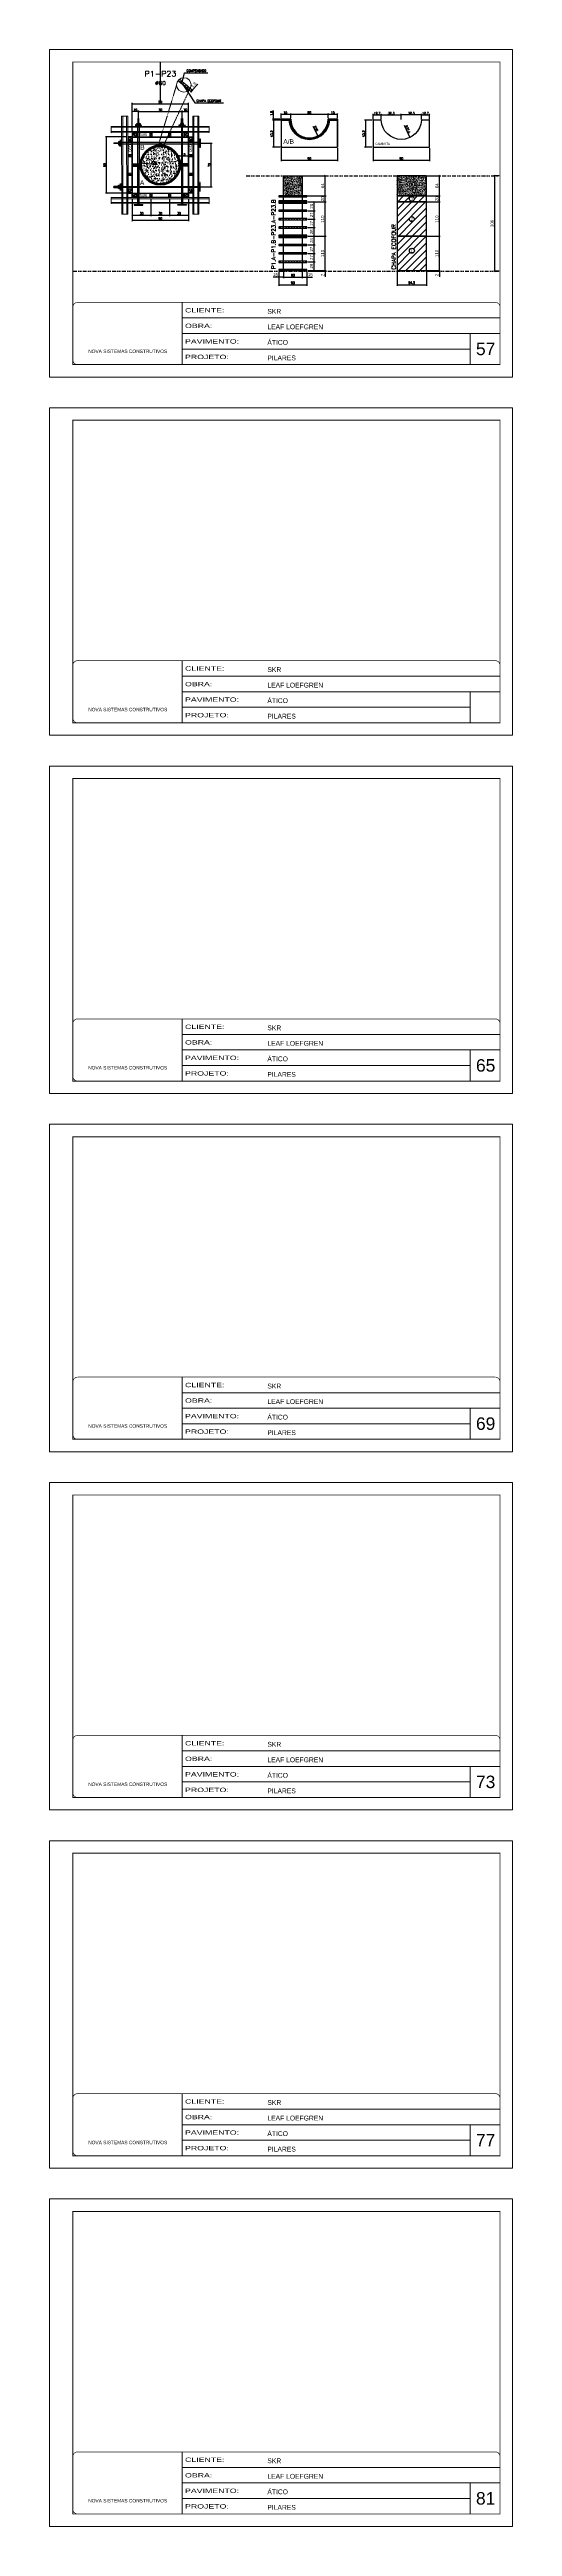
# Model space of a CAD drawing. Extents: x 14400 to 27878, y -21631 to 6985.
# Drawn here: x 14400 to 15885, y -17037 to -9095 of the extents above; entities that cross this region are included whole.
import ezdxf
from ezdxf.enums import TextEntityAlignment as Align

# ---------------------------------------------------------------- set-up
doc = ezdxf.new("R2010")
doc.units = 0
for name, pattern in [('CONTINUO', [0]), ('DASHED', [0.75, 0.5, -0.25]), ('DIVIDE2', [0.625, 0.25, -0.125, 0, -0.125, 0, -0.125]), ('HIDDEN', [0.375, 0.25, -0.125])]:
    doc.linetypes.add(name, pattern=pattern)
for name, color, linetype in [('Barra de Ancoragem', 20, 'Continuous'), ('COTA', 241, 'Continuous'), ('cotas', 4, 'Continuous'), ('MEIO_PONT', 93, 'Continuous'), ('Nível', 160, 'Continuous'), ('Painéis', 200, 'Continuous'), ('Romaneio', 10, 'Continuous'), ('Texto de Titulo', 7, 'Continuous'), ('Texto Qtd Sarr', 242, 'Continuous'), ('TEXTO_GERAL', 7, 'Continuous')]:
    doc.layers.add(name, color=color, linetype=linetype)
for name, color, linetype, lineweight in [('CARIMBO', 255, 'Continuous', 9), ('CONCRETO', 251, 'Continuous', 25), ('contorno de painel', 7, 'Continuous', 13), ('EST-SIMB', 7, 'Continuous', 9), ('Folhas', 255, 'Continuous', 9), ('Hachura', 251, 'Continuous', 9), ('HACHURACONCRETO', 7, 'Continuous', 13), ('Madeira', 126, 'Continuous', 18), ('Perfil Metálico', 224, 'Continuous', 18), ('SARRAFO DE PRESSAO', 251, 'DASHED', 9)]:
    doc.layers.add(name, color=color, linetype=linetype, lineweight=lineweight)
doc.styles.add('ARIAL', font='arial.ttf')
doc.styles.add('COTA TECNICA', font='techl___.ttf', dxfattribs={"height": 10})
doc.styles.add('REGUA-120', font='ROMANS.shx', dxfattribs={"height": 15})
doc.styles.add('ROMANS', font='romans.shx')
doc.styles.add('SANSSERIF', font='sas_____.pfb')
doc.styles.add('Tecnologia', font='')
doc.styles.get('Tecnologia').set_extended_font_data('Forgotten Futurist')
doc.dimstyles.new('Cota Paínel', dxfattribs={"dimtxt": 7, "dimasz": 5, "dimexe": 3, "dimexo": 3, "dimgap": 3, "dimtad": 1, "dimdec": 1, "dimzin": 12, "dimdsep": 46, "dimtxsty": 'ROMANS', "dimblk": 'ARCHTICK', "dimcen": 0, "dimclrd": 4, "dimclre": 4, "dimclrt": 1, "dimadec": 1, "dimazin": 3, "dimtfac": 1, "dimtdec": 1, "dimtmove": 0, "dimatfit": 3, "dimldrblk": 'OBLIQUE', "dimfxl": 1, "dimtolj": 1, "dimtzin": 12, "dimarcsym": 0})
doc.dimstyles.new('COTA SECAO', dxfattribs={"dimtxt": 7, "dimasz": 5, "dimexe": 3, "dimexo": 3, "dimgap": 2, "dimtad": 3, "dimdec": 1, "dimlfac": 0.5, "dimzin": 12, "dimdsep": 46, "dimtxsty": 'ROMANS', "dimblk": 'ARCHTICK', "dimcen": 0, "dimclrd": 4, "dimclre": 4, "dimclrt": 1, "dimadec": 1, "dimazin": 3, "dimtfac": 1, "dimtdec": 1, "dimtmove": 0, "dimatfit": 3, "dimldrblk": 'OBLIQUE', "dimfxl": 1, "dimtolj": 1, "dimtzin": 12, "dimarcsym": 0})
doc.dimstyles.new('PAINEL', dxfattribs={"dimtxt": 10, "dimasz": 3, "dimexe": 3, "dimexo": 3, "dimgap": 3, "dimtad": 1, "dimdec": 1, "dimzin": 12, "dimdsep": 46, "dimtxsty": 'COTA TECNICA', "dimblk1": 'OBLIQUE', "dimblk2": 'OBLIQUE', "dimsah": 1, "dimcen": 0.9, "dimclrd": 4, "dimclre": 4, "dimclrt": 240, "dimadec": 1, "dimazin": 3, "dimtfac": 1, "dimtdec": 1, "dimtmove": 0, "dimatfit": 3, "dimfxl": 1, "dimtolj": 1, "dimtzin": 12, "dimarcsym": 0})

# ---------------------------------------------------------------- blocks, each defined once
blk = doc.blocks.new('9999999999')
at = {"color": 30, "linetype": 'CONTINUO'}
for p, q in [((98564.6, 34230.2), (98564.6, 34429.4)), ((98564.6, 34379.6), (99584, 34379.6)), ((98564.6, 34329.8), (99488, 34329.8)), ((99584, 34329.8), (99488, 34329.8)), ((99488, 34329.8), (99488, 34230.2)), ((98564.6, 34280), (99488, 34280))]:
    blk.add_line(p, q, dxfattribs=at)
at = {"color": 30, "linetype": 'CONTINUO', "const_width": 2}
blk.add_lwpolyline([(99584, 34230.2), (99584, 34414.4, 0.414214), (99569, 34429.4), (98229, 34429.4, 0.414214), (98214, 34414.4), (98214, 34245.2, 0.414214), (98229, 34230.2), (99584, 34230.2)], format="xyb", dxfattribs=at)
at = {"layer": 'Folhas'}
blk.add_lwpolyline([(98139, 34190.2), (99624, 34190.2), (99624, 35240.2), (98139, 35240.2)], close=True, dxfattribs=at)
at = {"layer": 'Folhas', "color": 30, "const_width": 3}
blk.add_lwpolyline([(98214, 34230.2), (99584, 34230.2), (99584, 35200.2), (98214, 35200.2)], close=True, dxfattribs=at)
at = {"color": 7, "linetype": 'Continuous', "ltscale": 5, "style": 'ARIAL'}
for s, height, p in [('SKR', 15.48, (98837.7, 34393.1)), ('ÁTICO', 15.48, (98837.7, 34293.5)), ('LEAF LOEFGREN', 15.483, (98837.7, 34343.3)), ('NOVA SISTEMAS CONSTRUTIVOS', 11.059, (98263.2, 34267.2)), ('PILARES', 15.48, (98837.7, 34243.7))]:
    blk.add_text(s, height=height, dxfattribs=at).set_placement(p)
at = {"layer": 'Folhas', "color": 7, "style": 'Tecnologia', "width": 1.5}
for s, p in [('CLIENTE:', (98573.7, 34397.2)), ('OBRA:', (98573.7, 34347.3)), ('PAVIMENTO:', (98573.7, 34297.5)), ('PROJETO:', (98573.7, 34247.7))]:
    blk.add_text(s, height=14, dxfattribs=at).set_placement(p)
blk = doc.blocks.new('_ArchTick')
at = {"color": 0, "linetype": 'ByBlock', "const_width": 0.15}
blk.add_lwpolyline([(-0.5, -0.5), (0.5, 0.5)], dxfattribs=at)
blk = doc.blocks.new('*D2623')
at = {"layer": 'cotas', "color": 4, "lineweight": -2, "transparency": 16777216}
blk.add_line((14746.1, -9464.7), (14695.6, -9459.4), dxfattribs=at)
at = {"layer": 'Defpoints', "color": 0, "transparency": 16777216}
for p in [(14695.6, -9459.4), (14755.3, -9465.6)]:
    blk.add_point(p, dxfattribs=at)
at = {"layer": 'cotas', "color": 4, "lineweight": -2, "transparency": 16777216, "xscale": 5, "yscale": 5, "zscale": 5, "rotation": 174.0883620887557}
blk.add_blockref('_ArchTick', (14695.6, -9459.4), dxfattribs=at)
at = {"layer": 'cotas', "color": 1, "transparency": 16777216, "insert": (14735.8, -9458.1), "char_height": 7, "attachment_point": 5, "rotation": 354.08836, "style": 'ROMANS'}
blk.add_mtext('\\A1;R30', dxfattribs=at)
blk = doc.blocks.new('_Oblique')
at = {"color": 0, "linetype": 'ByBlock', "lineweight": -2}
blk.add_line((-0.5, -0.5), (0.5, 0.5), dxfattribs=at)
blk = doc.blocks.new('PONTALETE')
at = {"layer": 'Madeira'}
for q in [(2.7, 7), (7, 5.8), (7, 1.7)]:
    blk.add_line((0, 0), q, dxfattribs=at)
blk.add_lwpolyline([(0, 0), (7, 0), (7, 7), (0, 7)], close=True, dxfattribs=at)
for centre, radius, start, end in [((2, 0.1), 6.23, 37.2818, 109.0913), ((1.1, 0.9), 3.19, 343.603, 109.9847), ((-0.2, -0.8), 3.09, 14.6322, 86.0383)]:
    blk.add_arc(centre, radius, start, end, dxfattribs=at)
blk = doc.blocks.new('MEIO PONTALETE')
at = {"layer": 'Madeira'}
for q in [(2.7, 7), (3.5, 2.9), (3.5, 0.9)]:
    blk.add_line((0, 0), q, dxfattribs=at)
blk.add_lwpolyline([(0, 0), (3.5, 0), (3.5, 7), (0, 7)], close=True, dxfattribs=at)
for centre, radius, start, end in [((2, 0.1), 6.23, 76.4499, 109.0913), ((1.1, 0.9), 3.19, 40.9063, 109.9847), ((-0.2, -0.8), 3.09, 14.6322, 86.0383)]:
    blk.add_arc(centre, radius, start, end, dxfattribs=at)
blk = doc.blocks.new('*D2624')
at = {"color": 4, "lineweight": -2, "transparency": 16777216}
for p, q in [((14665.3, -9572.6), (14665.3, -9629.1)), ((14725.3, -9572.6), (14725.3, -9629.1)), ((14665.3, -9626.1), (14725.3, -9626.1))]:
    blk.add_line(p, q, dxfattribs=at)
at = {"layer": 'Defpoints', "color": 0, "transparency": 16777216}
for p in [(14665.3, -9569.6), (14725.3, -9569.6), (14725.3, -9626.1)]:
    blk.add_point(p, dxfattribs=at)
at = {"color": 4, "lineweight": -2, "transparency": 16777216, "xscale": 5, "yscale": 5, "zscale": 5, "rotation": 180}
blk.add_blockref('_ArchTick', (14665.3, -9626.1), dxfattribs=at)
at = {"color": 4, "lineweight": -2, "transparency": 16777216, "xscale": 5, "yscale": 5, "zscale": 5}
blk.add_blockref('_ArchTick', (14725.3, -9626.1), dxfattribs=at)
at = {"color": 1, "transparency": 16777216, "insert": (14695.3, -9620.6), "char_height": 7, "attachment_point": 5, "style": 'ROMANS'}
blk.add_mtext('\\A1;30', dxfattribs=at)
blk = doc.blocks.new('*D2625')
at = {"color": 4, "lineweight": -2, "transparency": 16777216}
for p, q in [((14725.3, -9572.6), (14725.3, -9629.1)), ((14785.3, -9572.6), (14785.3, -9629.1)), ((14725.3, -9626.1), (14785.3, -9626.1))]:
    blk.add_line(p, q, dxfattribs=at)
at = {"layer": 'Defpoints', "color": 0, "transparency": 16777216}
for p in [(14725.3, -9569.6), (14785.3, -9569.6), (14785.3, -9626.1)]:
    blk.add_point(p, dxfattribs=at)
at = {"color": 4, "lineweight": -2, "transparency": 16777216, "xscale": 5, "yscale": 5, "zscale": 5, "rotation": 180}
blk.add_blockref('_ArchTick', (14725.3, -9626.1), dxfattribs=at)
at = {"color": 4, "lineweight": -2, "transparency": 16777216, "xscale": 5, "yscale": 5, "zscale": 5}
blk.add_blockref('_ArchTick', (14785.3, -9626.1), dxfattribs=at)
at = {"color": 1, "transparency": 16777216, "insert": (14755.3, -9620.6), "char_height": 7, "attachment_point": 5, "style": 'ROMANS'}
blk.add_mtext('\\A1;30', dxfattribs=at)
blk = doc.blocks.new('*D2626')
at = {"color": 4, "lineweight": -2, "transparency": 16777216}
for p, q in [((14785.3, -9572.6), (14785.3, -9629.1)), ((14845.3, -9572.6), (14845.3, -9629.1)), ((14785.3, -9626.1), (14845.3, -9626.1))]:
    blk.add_line(p, q, dxfattribs=at)
at = {"layer": 'Defpoints', "color": 0, "transparency": 16777216}
for p in [(14785.3, -9569.6), (14845.3, -9569.6), (14845.3, -9626.1)]:
    blk.add_point(p, dxfattribs=at)
at = {"color": 4, "lineweight": -2, "transparency": 16777216, "xscale": 5, "yscale": 5, "zscale": 5, "rotation": 180}
blk.add_blockref('_ArchTick', (14785.3, -9626.1), dxfattribs=at)
at = {"color": 4, "lineweight": -2, "transparency": 16777216, "xscale": 5, "yscale": 5, "zscale": 5}
blk.add_blockref('_ArchTick', (14845.3, -9626.1), dxfattribs=at)
at = {"color": 1, "transparency": 16777216, "insert": (14815.3, -9620.6), "char_height": 7, "attachment_point": 5, "style": 'ROMANS'}
blk.add_mtext('\\A1;30', dxfattribs=at)
blk = doc.blocks.new('*D2627')
at = {"color": 4, "lineweight": -2, "transparency": 16777216}
for p, q in [((14665.3, -9572.6), (14665.3, -9646)), ((14845.3, -9572.6), (14845.3, -9646)), ((14845.3, -9643), (14665.3, -9643))]:
    blk.add_line(p, q, dxfattribs=at)
at = {"layer": 'Defpoints', "color": 0, "transparency": 16777216}
for p in [(14665.3, -9569.6), (14845.3, -9569.6), (14665.3, -9643)]:
    blk.add_point(p, dxfattribs=at)
at = {"color": 4, "lineweight": -2, "transparency": 16777216, "xscale": 5, "yscale": 5, "zscale": 5, "rotation": 180}
blk.add_blockref('_ArchTick', (14665.3, -9643), dxfattribs=at)
at = {"color": 4, "lineweight": -2, "transparency": 16777216, "xscale": 5, "yscale": 5, "zscale": 5}
blk.add_blockref('_ArchTick', (14845.3, -9643), dxfattribs=at)
at = {"color": 1, "transparency": 16777216, "insert": (14755.3, -9637.5), "char_height": 7, "attachment_point": 5, "style": 'ROMANS'}
blk.add_mtext('\\A1;90', dxfattribs=at)
blk = doc.blocks.new('ERTYERTYUYTURTYUTRYU')
at = {"layer": 'Barra de Ancoragem'}
for p, q in [((8963.3, 10873.8), (8963.3, 10855.5)), ((8964.9, 10869.7), (8964.1, 10873.2)), ((8964.9, 10859.7), (8964.1, 10856.1)), ((8985.1, 10863.2), (8985.1, 10866.1))]:
    blk.add_line(p, q, dxfattribs=at)
at = {"layer": 'Barra de Ancoragem', "flags": 128}
for points in [[(8961.5, 10855.5), (8961.5, 10873.8), (8963.3, 10873.8), (8963.3, 10855.5)], [(8963.3, 10873.8), (8965.7, 10873.8), (8965.7, 10873.2), (8963.3, 10873.2)], [(8963.3, 10869.7), (8964.9, 10869.7), (8964.9, 10859.7), (8963.3, 10859.7)], [(8963.3, 10856.1), (8965.7, 10856.1), (8965.7, 10855.5), (8963.3, 10855.5)]]:
    blk.add_lwpolyline(points, close=True, dxfattribs=at)
for points in [[(8964.9, 10864.4), (8963.3, 10864.4), (8963.3, 10865), (8964.9, 10865), (8964.9, 10864.4), (8964.9, 10865)], [(8964.9, 10859.7), (8970.1, 10859.7), (8970.1, 10869.7), (8964.9, 10869.7)], [(8985.1, 10863.2), (8970.1, 10863.2), (8970.1, 10866.1), (8985.1, 10866.1)]]:
    blk.add_lwpolyline(points, dxfattribs=at)
for points in [[(8964.9, 10866.4), (8969, 10866.4, 0.729796), (8969, 10869.7, 0.729796)], [(8964.9, 10862.9), (8969, 10862.9, 0.666667), (8969, 10866.4, 0.666667)]]:
    blk.add_lwpolyline(points, format="xyb", dxfattribs=at)
at = {"layer": 'Barra de Ancoragem'}
blk.add_arc((8968.4, 10861.3), 1.7, 287.75636, 72.24364, dxfattribs=at)
blk = doc.blocks.new('*D2628')
at = {"color": 4, "lineweight": -2, "transparency": 16777216}
for p, q in [((14685.2, -9313.9), (14685.2, -9290.9)), ((14825.2, -9313.9), (14825.2, -9290.9)), ((14685.2, -9293.9), (14825.2, -9293.9))]:
    blk.add_line(p, q, dxfattribs=at)
at = {"layer": 'Defpoints', "color": 0, "transparency": 16777216}
for p in [(14685.2, -9316.9), (14825.2, -9293.9), (14825.2, -9316.9)]:
    blk.add_point(p, dxfattribs=at)
at = {"color": 4, "lineweight": -2, "transparency": 16777216, "xscale": 5, "yscale": 5, "zscale": 5, "rotation": 180}
blk.add_blockref('_ArchTick', (14685.2, -9293.9), dxfattribs=at)
at = {"color": 4, "lineweight": -2, "transparency": 16777216, "xscale": 5, "yscale": 5, "zscale": 5}
blk.add_blockref('_ArchTick', (14825.2, -9293.9), dxfattribs=at)
at = {"color": 1, "transparency": 16777216, "insert": (14755.2, -9288.4), "char_height": 7, "attachment_point": 5, "style": 'ROMANS'}
blk.add_mtext('\\A1;70', dxfattribs=at)
blk = doc.blocks.new('*D2629')
at = {"color": 4, "lineweight": -2, "transparency": 16777216}
for p, q in [((14825.2, -9313.9), (14825.2, -9290.9)), ((14845.3, -9358.7), (14845.3, -9290.9)), ((14825.2, -9293.9), (14845.3, -9293.9))]:
    blk.add_line(p, q, dxfattribs=at)
at = {"layer": 'Defpoints', "color": 0, "transparency": 16777216}
for p in [(14825.2, -9316.9), (14845.3, -9293.9), (14845.3, -9361.7)]:
    blk.add_point(p, dxfattribs=at)
at = {"color": 4, "lineweight": -2, "transparency": 16777216, "xscale": 5, "yscale": 5, "zscale": 5, "rotation": 180}
blk.add_blockref('_ArchTick', (14825.2, -9293.9), dxfattribs=at)
at = {"color": 4, "lineweight": -2, "transparency": 16777216, "xscale": 5, "yscale": 5, "zscale": 5}
blk.add_blockref('_ArchTick', (14845.3, -9293.9), dxfattribs=at)
at = {"color": 1, "transparency": 16777216, "insert": (14835.3, -9288.4), "char_height": 7, "attachment_point": 5, "style": 'ROMANS'}
blk.add_mtext('\\A1;10', dxfattribs=at)
blk = doc.blocks.new('*D2630')
at = {"color": 4, "lineweight": -2, "transparency": 16777216}
for p, q in [((14665.3, -9358.7), (14665.3, -9290.9)), ((14685.2, -9313.9), (14685.2, -9290.9)), ((14685.2, -9293.9), (14665.3, -9293.9))]:
    blk.add_line(p, q, dxfattribs=at)
at = {"layer": 'Defpoints', "color": 0, "transparency": 16777216}
for p in [(14665.3, -9293.9), (14665.3, -9361.7), (14685.2, -9316.9)]:
    blk.add_point(p, dxfattribs=at)
at = {"color": 4, "lineweight": -2, "transparency": 16777216, "xscale": 5, "yscale": 5, "zscale": 5, "rotation": 180}
blk.add_blockref('_ArchTick', (14665.3, -9293.9), dxfattribs=at)
at = {"color": 4, "lineweight": -2, "transparency": 16777216, "xscale": 5, "yscale": 5, "zscale": 5}
blk.add_blockref('_ArchTick', (14685.2, -9293.9), dxfattribs=at)
at = {"color": 1, "transparency": 16777216, "insert": (14675.3, -9288.4), "char_height": 7, "attachment_point": 5, "style": 'ROMANS'}
blk.add_mtext('\\A1;10', dxfattribs=at)
blk = doc.blocks.new('*D2631')
at = {"color": 4, "lineweight": -2, "transparency": 16777216}
for p, q in [((14665.3, -9358.7), (14665.3, -9266)), ((14665.3, -9269), (14845.3, -9269)), ((14845.3, -9358.7), (14845.3, -9266))]:
    blk.add_line(p, q, dxfattribs=at)
at = {"layer": 'Defpoints', "color": 0, "transparency": 16777216}
for p in [(14845.3, -9269), (14665.3, -9361.7), (14845.3, -9361.7)]:
    blk.add_point(p, dxfattribs=at)
at = {"color": 4, "lineweight": -2, "transparency": 16777216, "xscale": 5, "yscale": 5, "zscale": 5, "rotation": 180}
blk.add_blockref('_ArchTick', (14665.3, -9269), dxfattribs=at)
at = {"color": 4, "lineweight": -2, "transparency": 16777216, "xscale": 5, "yscale": 5, "zscale": 5}
blk.add_blockref('_ArchTick', (14845.3, -9269), dxfattribs=at)
at = {"color": 1, "transparency": 16777216, "insert": (14755.3, -9263.5), "char_height": 7, "attachment_point": 5, "style": 'ROMANS'}
blk.add_mtext('\\A1;90', dxfattribs=at)
blk = doc.blocks.new('*D2632')
at = {"color": 4, "lineweight": -2, "transparency": 16777216}
for p, q in [((14885, -9395.8), (14921.3, -9395.8)), ((14918.3, -9535.7), (14918.3, -9395.8)), ((14885, -9535.7), (14921.3, -9535.7))]:
    blk.add_line(p, q, dxfattribs=at)
at = {"layer": 'Defpoints', "color": 0, "transparency": 16777216}
for p in [(14882, -9395.8), (14918.3, -9395.8), (14882, -9535.7)]:
    blk.add_point(p, dxfattribs=at)
at = {"color": 4, "lineweight": -2, "transparency": 16777216, "xscale": 5, "yscale": 5, "zscale": 5}
for p, rotation in [((14918.3, -9395.8), 90), ((14918.3, -9535.7), 270)]:
    blk.add_blockref('_ArchTick', p, dxfattribs=dict(at, rotation=rotation))
at = {"color": 1, "transparency": 16777216, "insert": (14912.8, -9465.8), "char_height": 7, "attachment_point": 5, "rotation": 90, "style": 'ROMANS'}
blk.add_mtext('\\A1;70', dxfattribs=at)
blk = doc.blocks.new('*D2633')
at = {"color": 4, "lineweight": -2, "transparency": 16777216}
for p, q in [((14648.3, -9375.6), (14579.6, -9375.6)), ((14582.6, -9555.6), (14582.6, -9375.6)), ((14648.3, -9555.6), (14579.6, -9555.6))]:
    blk.add_line(p, q, dxfattribs=at)
at = {"layer": 'Defpoints', "color": 0, "transparency": 16777216}
for p in [(14582.6, -9375.6), (14651.3, -9375.6), (14651.3, -9555.6)]:
    blk.add_point(p, dxfattribs=at)
at = {"color": 4, "lineweight": -2, "transparency": 16777216, "xscale": 5, "yscale": 5, "zscale": 5}
for p, rotation in [((14582.6, -9375.6), 90), ((14582.6, -9555.6), 270)]:
    blk.add_blockref('_ArchTick', p, dxfattribs=dict(at, rotation=rotation))
at = {"color": 1, "transparency": 16777216, "insert": (14577.1, -9465.6), "char_height": 7, "attachment_point": 5, "rotation": 90, "style": 'ROMANS'}
blk.add_mtext('\\A1;90', dxfattribs=at)
blk = doc.blocks.new('*D2634')
at = {"color": 4, "lineweight": -2, "transparency": 16777216}
for p, q in [((14815.3, -9462.6), (14815.3, -9434.2)), ((14845.3, -9437.2), (14815.3, -9437.2)), ((14845.3, -9462.6), (14845.3, -9434.2))]:
    blk.add_line(p, q, dxfattribs=at)
at = {"layer": 'Defpoints', "color": 0, "transparency": 16777216}
for p in [(14815.3, -9437.2), (14815.3, -9465.6), (14845.3, -9465.6)]:
    blk.add_point(p, dxfattribs=at)
at = {"color": 4, "lineweight": -2, "transparency": 16777216, "xscale": 5, "yscale": 5, "zscale": 5, "rotation": 180}
blk.add_blockref('_ArchTick', (14815.3, -9437.2), dxfattribs=at)
at = {"color": 4, "lineweight": -2, "transparency": 16777216, "xscale": 5, "yscale": 5, "zscale": 5}
blk.add_blockref('_ArchTick', (14845.3, -9437.2), dxfattribs=at)
at = {"color": 1, "transparency": 16777216, "insert": (14830.3, -9431.7), "char_height": 7, "attachment_point": 5, "style": 'ROMANS'}
blk.add_mtext('\\A1;15', dxfattribs=at)
blk = doc.blocks.new('titulo1')
at = {"layer": 'Defpoints', "color": 252, "linetype": 'HIDDEN', "ltscale": 2}
blk.add_line((0, 0), (0, 125), dxfattribs=at)
at = {"layer": 'Defpoints', "style": 'ROMANS', "oblique": 15}
blk.add_attdef('FOLHA', text='', height=10, dxfattribs=at).set_placement((0, 15.6), align=Align.MIDDLE_CENTER)
at = {"layer": 'Texto Qtd Sarr', "color": 3, "style": 'ROMANS', "oblique": 15}
for tag, height, p in [('TITULO', 17, (0, 71.4)), ('SEÇÃO', 12, (0, 41.5))]:
    blk.add_attdef(tag, text='', height=height, dxfattribs=at).set_placement(p, align=Align.MIDDLE_CENTER)
blk = doc.blocks.new('A$C79e9a0e9')
at = {"layer": 'HACHURACONCRETO'}
h = blk.add_hatch(color=1, dxfattribs=at)
h.dxf.hatch_style = 1
edge = h.paths.add_edge_path()
edge.add_arc((7.8, 7.8), 7.76, 310.2446, 314.6328)
edge.add_line((13.2, 2.2), (13, 2.4))
edge.add_line((13, 2.4), (11, 4.7))
edge.add_line((11, 4.7), (8.9, 6.8))
edge.add_line((8.9, 6.8), (6.6, 8.8))
edge.add_line((6.6, 8.8), (4.3, 10.6))
edge.add_line((4.3, 10.6), (1.9, 12.4))
edge.add_line((1.9, 12.4), (1.7, 12.6))
edge.add_arc((7.8, 7.8), 7.76, 141.7919, 146.1805)
edge.add_arc((-32.6, -37.4), 60, 40.8548, 55.5702, ccw=False)
at = {"layer": 'contorno de painel'}
blk.add_circle((7.8, 7.8), 7.76, dxfattribs=at)
at = {"layer": 'EST-SIMB'}
for points in [[(2.7, 13.6), (1.9, 12.4), (1.7, 12.6)], [(2.9, 13.8), (1.9, 12.4), (4.3, 10.6), (5.4, 12.1), (3, 13.9)], [(14.4, 3.7), (12.3, 5.9), (11, 4.7), (13, 2.4), (14.3, 3.6)], [(13.2, 2.2), (13, 2.4), (14.2, 3.4)]]:
    blk.add_lwpolyline(points, dxfattribs=at)
for points in [[(7.8, 10.2), (6.6, 8.8), (4.3, 10.6), (5.4, 12)], [(7.8, 10.1), (6.6, 8.8), (8.9, 6.8), (10.1, 8.1)], [(12.3, 5.9), (11, 4.7), (8.9, 6.8), (10.1, 8)]]:
    blk.add_lwpolyline(points, close=True, dxfattribs=at)
blk.add_arc((-32.6, -37.4), 60, 40.8548, 55.5702, dxfattribs=at)
blk = doc.blocks.new('*D2635')
at = {"layer": 'cotas', "color": 4, "lineweight": -2, "transparency": 16777216}
for p, q in [((14840, -9210), (14860.2, -9228)), ((14857.9, -9226), (14875.4, -9206.4)), ((14836.4, -9214), (14856.6, -9232)), ((14854.3, -9230), (14852.3, -9232.2)), ((14854.3, -9230), (14857.9, -9226))]:
    blk.add_line(p, q, dxfattribs=at)
at = {"layer": 'Defpoints', "color": 0, "transparency": 16777216}
for p in [(14834.2, -9212), (14837.8, -9208), (14857.9, -9226)]:
    blk.add_point(p, dxfattribs=at)
at = {"layer": 'cotas', "color": 4, "lineweight": -2, "transparency": 16777216, "xscale": 3, "yscale": 3, "zscale": 3}
for p, rotation in [((14854.3, -9230), 48.21383774102193), ((14857.9, -9226), 228.2138377410218)]:
    blk.add_blockref('_Oblique', p, dxfattribs=dict(at, rotation=rotation))
at = {"layer": 'cotas', "color": 240, "transparency": 16777216, "insert": (14862.7, -9208.5), "char_height": 10, "attachment_point": 5, "rotation": 48.21384, "style": 'COTA TECNICA'}
blk.add_mtext('\\A1;1.8', dxfattribs=at)
blk = doc.blocks.new('*D2636')
at = {"layer": 'COTA', "color": 4, "lineweight": -2, "transparency": 16777216}
for p, q in [((15842, -9500), (15825.1, -9500)), ((15828.1, -9806), (15828.1, -9500)), ((15842, -9806), (15825.1, -9806))]:
    blk.add_line(p, q, dxfattribs=at)
at = {"layer": 'Defpoints', "color": 0, "transparency": 16777216}
for p in [(15828.1, -9500), (15845, -9500), (15845, -9806)]:
    blk.add_point(p, dxfattribs=at)
at = {"layer": 'COTA', "color": 4, "lineweight": -2, "transparency": 16777216, "xscale": 3, "yscale": 3, "zscale": 3}
for p, rotation in [((15828.1, -9500), 90), ((15828.1, -9806), 270)]:
    blk.add_blockref('_Oblique', p, dxfattribs=dict(at, rotation=rotation))
at = {"layer": 'COTA', "color": 240, "transparency": 16777216, "insert": (15819.9, -9653), "char_height": 10, "attachment_point": 5, "rotation": 90, "style": 'COTA TECNICA'}
blk.add_mtext('\\A1;306', dxfattribs=at)
blk = doc.blocks.new('*D2637')
at = {"layer": 'cotas', "color": 4, "lineweight": -2, "transparency": 16777216}
for p, q in [((15230.2, -9804), (15287, -9804)), ((15230.2, -9806), (15287, -9806)), ((15284, -9804), (15284, -9801)), ((15284, -9804), (15284, -9806)), ((15284, -9806), (15284, -9824.2))]:
    blk.add_line(p, q, dxfattribs=at)
at = {"layer": 'Defpoints', "color": 0, "transparency": 16777216}
for p in [(15227.2, -9804), (15227.2, -9806), (15284, -9806)]:
    blk.add_point(p, dxfattribs=at)
at = {"layer": 'cotas', "color": 4, "lineweight": -2, "transparency": 16777216, "xscale": 3, "yscale": 3, "zscale": 3}
for p, rotation in [((15284, -9804), 270), ((15284, -9806), 90)]:
    blk.add_blockref('_Oblique', p, dxfattribs=dict(at, rotation=rotation))
at = {"layer": 'cotas', "color": 240, "transparency": 16777216, "insert": (15276, -9818.1), "char_height": 10, "attachment_point": 5, "rotation": 90, "style": 'COTA TECNICA'}
blk.add_mtext('\\A1;2', dxfattribs=at)
blk = doc.blocks.new('*D2638')
at = {"layer": 'cotas', "color": 4, "lineweight": -2, "transparency": 16777216}
for p, q in [((15135.5, -9825.1), (15117.2, -9825.1)), ((15135.5, -9807), (15135.5, -9828.1)), ((15150.5, -9825.1), (15135.5, -9825.1)), ((15150.5, -9803.4), (15150.5, -9828.1))]:
    blk.add_line(p, q, dxfattribs=at)
at = {"layer": 'Defpoints', "color": 0, "transparency": 16777216}
for p in [(15135.5, -9804), (15135.5, -9825.1), (15150.5, -9800.4)]:
    blk.add_point(p, dxfattribs=at)
at = {"layer": 'cotas', "color": 4, "lineweight": -2, "transparency": 16777216, "xscale": 3, "yscale": 3, "zscale": 3, "rotation": 180}
blk.add_blockref('_Oblique', (15135.5, -9825.1), dxfattribs=at)
at = {"layer": 'cotas', "color": 4, "lineweight": -2, "transparency": 16777216, "xscale": 3, "yscale": 3, "zscale": 3}
blk.add_blockref('_Oblique', (15150.5, -9825.1), dxfattribs=at)
at = {"layer": 'cotas', "color": 240, "transparency": 16777216, "insert": (15124.9, -9817), "char_height": 10, "attachment_point": 5, "style": 'COTA TECNICA'}
blk.add_mtext('\\A1;15', dxfattribs=at)
blk = doc.blocks.new('*D2639')
at = {"layer": 'cotas', "color": 4, "lineweight": -2, "transparency": 16777216}
for p, q in [((15210.5, -9803.4), (15210.5, -9828.1)), ((15210.5, -9825.1), (15225.5, -9825.1)), ((15225.5, -9807), (15225.5, -9828.1)), ((15225.5, -9825.1), (15243.9, -9825.1))]:
    blk.add_line(p, q, dxfattribs=at)
at = {"layer": 'Defpoints', "color": 0, "transparency": 16777216}
for p in [(15210.5, -9800.4), (15225.5, -9804), (15225.5, -9825.1)]:
    blk.add_point(p, dxfattribs=at)
at = {"layer": 'cotas', "color": 4, "lineweight": -2, "transparency": 16777216, "xscale": 3, "yscale": 3, "zscale": 3, "rotation": 180}
blk.add_blockref('_Oblique', (15210.5, -9825.1), dxfattribs=at)
at = {"layer": 'cotas', "color": 4, "lineweight": -2, "transparency": 16777216, "xscale": 3, "yscale": 3, "zscale": 3}
blk.add_blockref('_Oblique', (15225.5, -9825.1), dxfattribs=at)
at = {"layer": 'cotas', "color": 240, "transparency": 16777216, "insert": (15236.2, -9817), "char_height": 10, "attachment_point": 5, "style": 'COTA TECNICA'}
blk.add_mtext('\\A1;15', dxfattribs=at)
blk = doc.blocks.new('*D2640')
at = {"layer": 'COTA', "color": 4, "lineweight": -2, "transparency": 16777216}
for p, q in [((15135.5, -9807), (15135.5, -9852.4)), ((15225.5, -9807), (15225.5, -9852.4)), ((15135.5, -9849.4), (15225.5, -9849.4))]:
    blk.add_line(p, q, dxfattribs=at)
at = {"layer": 'Defpoints', "color": 0, "transparency": 16777216}
for p in [(15135.5, -9804), (15225.5, -9804), (15225.5, -9849.4)]:
    blk.add_point(p, dxfattribs=at)
at = {"layer": 'COTA', "color": 4, "lineweight": -2, "transparency": 16777216, "xscale": 5, "yscale": 5, "zscale": 5, "rotation": 180}
blk.add_blockref('_ArchTick', (15135.5, -9849.4), dxfattribs=at)
at = {"layer": 'COTA', "color": 4, "lineweight": -2, "transparency": 16777216, "xscale": 5, "yscale": 5, "zscale": 5}
blk.add_blockref('_ArchTick', (15225.5, -9849.4), dxfattribs=at)
at = {"layer": 'COTA', "color": 1, "transparency": 16777216, "insert": (15180.5, -9842.9), "char_height": 7, "attachment_point": 5, "style": 'ROMANS'}
blk.add_mtext('\\A1;90', dxfattribs=at)
blk = doc.blocks.new('*D2641')
at = {"layer": 'cotas', "color": 4, "lineweight": -2, "transparency": 16777216}
for p, q in [((15228.5, -9694), (15287, -9694)), ((15284, -9804), (15284, -9694)), ((15228.5, -9804), (15287, -9804))]:
    blk.add_line(p, q, dxfattribs=at)
at = {"layer": 'Defpoints', "color": 0, "transparency": 16777216}
for p in [(15225.5, -9694), (15284, -9694), (15225.5, -9804)]:
    blk.add_point(p, dxfattribs=at)
at = {"layer": 'cotas', "color": 4, "lineweight": -2, "transparency": 16777216, "xscale": 3, "yscale": 3, "zscale": 3}
for p, rotation in [((15284, -9694), 90), ((15284, -9804), 270)]:
    blk.add_blockref('_Oblique', p, dxfattribs=dict(at, rotation=rotation))
at = {"layer": 'cotas', "color": 240, "transparency": 16777216, "insert": (15275.9, -9749), "char_height": 10, "attachment_point": 5, "rotation": 90, "style": 'COTA TECNICA'}
blk.add_mtext('\\A1;110', dxfattribs=at)
blk = doc.blocks.new('*D2642')
at = {"layer": 'cotas', "color": 4, "lineweight": -2, "transparency": 16777216}
for p, q in [((15228.5, -9776), (15251.6, -9776)), ((15228.5, -9804), (15251.6, -9804)), ((15248.6, -9804), (15248.6, -9776))]:
    blk.add_line(p, q, dxfattribs=at)
at = {"layer": 'Defpoints', "color": 0, "transparency": 16777216}
for p in [(15225.5, -9776), (15225.5, -9804), (15248.6, -9776)]:
    blk.add_point(p, dxfattribs=at)
at = {"layer": 'cotas', "color": 4, "lineweight": -2, "transparency": 16777216, "xscale": 3, "yscale": 3, "zscale": 3}
for p, rotation in [((15248.6, -9776), 90), ((15248.6, -9804), 270)]:
    blk.add_blockref('_Oblique', p, dxfattribs=dict(at, rotation=rotation))
at = {"layer": 'cotas', "color": 240, "transparency": 16777216, "insert": (15240.5, -9790), "char_height": 10, "attachment_point": 5, "rotation": 90, "style": 'COTA TECNICA'}
blk.add_mtext('\\A1;28', dxfattribs=at)
blk = doc.blocks.new('*D2643')
at = {"layer": 'cotas', "color": 4, "lineweight": -2, "transparency": 16777216}
for p, q in [((15228.5, -9749), (15251.6, -9749)), ((15248.6, -9776), (15248.6, -9749)), ((15228.5, -9776), (15251.6, -9776))]:
    blk.add_line(p, q, dxfattribs=at)
at = {"layer": 'Defpoints', "color": 0, "transparency": 16777216}
for p in [(15225.5, -9749), (15248.6, -9749), (15225.5, -9776)]:
    blk.add_point(p, dxfattribs=at)
at = {"layer": 'cotas', "color": 4, "lineweight": -2, "transparency": 16777216, "xscale": 3, "yscale": 3, "zscale": 3}
for p, rotation in [((15248.6, -9749), 90), ((15248.6, -9776), 270)]:
    blk.add_blockref('_Oblique', p, dxfattribs=dict(at, rotation=rotation))
at = {"layer": 'cotas', "color": 240, "transparency": 16777216, "insert": (15240.5, -9762.5), "char_height": 10, "attachment_point": 5, "rotation": 90, "style": 'COTA TECNICA'}
blk.add_mtext('\\A1;27', dxfattribs=at)
blk = doc.blocks.new('*D2644')
at = {"layer": 'cotas', "color": 4, "lineweight": -2, "transparency": 16777216}
for p, q in [((15228.5, -9722), (15251.6, -9722)), ((15228.5, -9749), (15251.6, -9749)), ((15248.6, -9749), (15248.6, -9722))]:
    blk.add_line(p, q, dxfattribs=at)
at = {"layer": 'Defpoints', "color": 0, "transparency": 16777216}
for p in [(15225.5, -9722), (15225.5, -9749), (15248.6, -9722)]:
    blk.add_point(p, dxfattribs=at)
at = {"layer": 'cotas', "color": 4, "lineweight": -2, "transparency": 16777216, "xscale": 3, "yscale": 3, "zscale": 3}
for p, rotation in [((15248.6, -9722), 90), ((15248.6, -9749), 270)]:
    blk.add_blockref('_Oblique', p, dxfattribs=dict(at, rotation=rotation))
at = {"layer": 'cotas', "color": 240, "transparency": 16777216, "insert": (15240.5, -9735.5), "char_height": 10, "attachment_point": 5, "rotation": 90, "style": 'COTA TECNICA'}
blk.add_mtext('\\A1;27', dxfattribs=at)
blk = doc.blocks.new('*D2645')
at = {"layer": 'cotas', "color": 4, "lineweight": -2, "transparency": 16777216}
for p, q in [((15228.5, -9694), (15251.6, -9694)), ((15228.5, -9722), (15251.6, -9722)), ((15248.6, -9722), (15248.6, -9694))]:
    blk.add_line(p, q, dxfattribs=at)
at = {"layer": 'Defpoints', "color": 0, "transparency": 16777216}
for p in [(15225.5, -9694), (15225.5, -9722), (15248.6, -9694)]:
    blk.add_point(p, dxfattribs=at)
at = {"layer": 'cotas', "color": 4, "lineweight": -2, "transparency": 16777216, "xscale": 3, "yscale": 3, "zscale": 3}
for p, rotation in [((15248.6, -9694), 90), ((15248.6, -9722), 270)]:
    blk.add_blockref('_Oblique', p, dxfattribs=dict(at, rotation=rotation))
at = {"layer": 'cotas', "color": 240, "transparency": 16777216, "insert": (15240.5, -9708), "char_height": 10, "attachment_point": 5, "rotation": 90, "style": 'COTA TECNICA'}
blk.add_mtext('\\A1;28', dxfattribs=at)
blk = doc.blocks.new('*D2646')
at = {"layer": 'cotas', "color": 4, "lineweight": -2, "transparency": 16777216}
for p, q in [((15228.5, -9584), (15287, -9584)), ((15284, -9694), (15284, -9584)), ((15228.5, -9694), (15287, -9694))]:
    blk.add_line(p, q, dxfattribs=at)
at = {"layer": 'Defpoints', "color": 0, "transparency": 16777216}
for p in [(15225.5, -9584), (15284, -9584), (15225.5, -9694)]:
    blk.add_point(p, dxfattribs=at)
at = {"layer": 'cotas', "color": 4, "lineweight": -2, "transparency": 16777216, "xscale": 3, "yscale": 3, "zscale": 3}
for p, rotation in [((15284, -9584), 90), ((15284, -9694), 270)]:
    blk.add_blockref('_Oblique', p, dxfattribs=dict(at, rotation=rotation))
at = {"layer": 'cotas', "color": 240, "transparency": 16777216, "insert": (15275.9, -9639), "char_height": 10, "attachment_point": 5, "rotation": 90, "style": 'COTA TECNICA'}
blk.add_mtext('\\A1;110', dxfattribs=at)
blk = doc.blocks.new('*D2647')
at = {"layer": 'cotas', "color": 4, "lineweight": -2, "transparency": 16777216}
for p, q in [((15228.5, -9666), (15251.6, -9666)), ((15248.6, -9694), (15248.6, -9666)), ((15228.5, -9694), (15251.6, -9694))]:
    blk.add_line(p, q, dxfattribs=at)
at = {"layer": 'Defpoints', "color": 0, "transparency": 16777216}
for p in [(15225.5, -9666), (15248.6, -9666), (15225.5, -9694)]:
    blk.add_point(p, dxfattribs=at)
at = {"layer": 'cotas', "color": 4, "lineweight": -2, "transparency": 16777216, "xscale": 3, "yscale": 3, "zscale": 3}
for p, rotation in [((15248.6, -9666), 90), ((15248.6, -9694), 270)]:
    blk.add_blockref('_Oblique', p, dxfattribs=dict(at, rotation=rotation))
at = {"layer": 'cotas', "color": 240, "transparency": 16777216, "insert": (15240.5, -9680), "char_height": 10, "attachment_point": 5, "rotation": 90, "style": 'COTA TECNICA'}
blk.add_mtext('\\A1;28', dxfattribs=at)
blk = doc.blocks.new('*D2648')
at = {"layer": 'cotas', "color": 4, "lineweight": -2, "transparency": 16777216}
for p, q in [((15228.5, -9639), (15251.6, -9639)), ((15228.5, -9666), (15251.6, -9666)), ((15248.6, -9666), (15248.6, -9639))]:
    blk.add_line(p, q, dxfattribs=at)
at = {"layer": 'Defpoints', "color": 0, "transparency": 16777216}
for p in [(15225.5, -9639), (15225.5, -9666), (15248.6, -9639)]:
    blk.add_point(p, dxfattribs=at)
at = {"layer": 'cotas', "color": 4, "lineweight": -2, "transparency": 16777216, "xscale": 3, "yscale": 3, "zscale": 3}
for p, rotation in [((15248.6, -9639), 90), ((15248.6, -9666), 270)]:
    blk.add_blockref('_Oblique', p, dxfattribs=dict(at, rotation=rotation))
at = {"layer": 'cotas', "color": 240, "transparency": 16777216, "insert": (15240.5, -9652.5), "char_height": 10, "attachment_point": 5, "rotation": 90, "style": 'COTA TECNICA'}
blk.add_mtext('\\A1;27', dxfattribs=at)
blk = doc.blocks.new('*D2649')
at = {"layer": 'cotas', "color": 4, "lineweight": -2, "transparency": 16777216}
for p, q in [((15228.5, -9612), (15251.6, -9612)), ((15228.5, -9639), (15251.6, -9639)), ((15248.6, -9639), (15248.6, -9612))]:
    blk.add_line(p, q, dxfattribs=at)
at = {"layer": 'Defpoints', "color": 0, "transparency": 16777216}
for p in [(15225.5, -9612), (15225.5, -9639), (15248.6, -9612)]:
    blk.add_point(p, dxfattribs=at)
at = {"layer": 'cotas', "color": 4, "lineweight": -2, "transparency": 16777216, "xscale": 3, "yscale": 3, "zscale": 3}
for p, rotation in [((15248.6, -9612), 90), ((15248.6, -9639), 270)]:
    blk.add_blockref('_Oblique', p, dxfattribs=dict(at, rotation=rotation))
at = {"layer": 'cotas', "color": 240, "transparency": 16777216, "insert": (15240.5, -9625.5), "char_height": 10, "attachment_point": 5, "rotation": 90, "style": 'COTA TECNICA'}
blk.add_mtext('\\A1;27', dxfattribs=at)
blk = doc.blocks.new('*D2650')
at = {"layer": 'cotas', "color": 4, "lineweight": -2, "transparency": 16777216}
for p, q in [((15228.5, -9584), (15251.6, -9584)), ((15248.6, -9612), (15248.6, -9584)), ((15228.5, -9612), (15251.6, -9612))]:
    blk.add_line(p, q, dxfattribs=at)
at = {"layer": 'Defpoints', "color": 0, "transparency": 16777216}
for p in [(15225.5, -9584), (15248.6, -9584), (15225.5, -9612)]:
    blk.add_point(p, dxfattribs=at)
at = {"layer": 'cotas', "color": 4, "lineweight": -2, "transparency": 16777216, "xscale": 3, "yscale": 3, "zscale": 3}
for p, rotation in [((15248.6, -9584), 90), ((15248.6, -9612), 270)]:
    blk.add_blockref('_Oblique', p, dxfattribs=dict(at, rotation=rotation))
at = {"layer": 'cotas', "color": 240, "transparency": 16777216, "insert": (15240.5, -9598), "char_height": 10, "attachment_point": 5, "rotation": 90, "style": 'COTA TECNICA'}
blk.add_mtext('\\A1;28', dxfattribs=at)
blk = doc.blocks.new('*D2651')
at = {"layer": 'COTA', "color": 4, "lineweight": -2, "transparency": 16777216}
for p, q in [((15150.5, -9809), (15150.5, -9828.1)), ((15150.5, -9825.1), (15210.5, -9825.1)), ((15210.5, -9809), (15210.5, -9828.1))]:
    blk.add_line(p, q, dxfattribs=at)
at = {"layer": 'Defpoints', "color": 0, "transparency": 16777216}
for p in [(15150.5, -9806), (15210.5, -9806), (15210.5, -9825.1)]:
    blk.add_point(p, dxfattribs=at)
at = {"layer": 'COTA', "color": 4, "lineweight": -2, "transparency": 16777216, "xscale": 5, "yscale": 5, "zscale": 5, "rotation": 180}
blk.add_blockref('_ArchTick', (15150.5, -9825.1), dxfattribs=at)
at = {"layer": 'COTA', "color": 4, "lineweight": -2, "transparency": 16777216, "xscale": 5, "yscale": 5, "zscale": 5}
blk.add_blockref('_ArchTick', (15210.5, -9825.1), dxfattribs=at)
at = {"layer": 'COTA', "color": 1, "transparency": 16777216, "insert": (15180.5, -9818.6), "char_height": 7, "attachment_point": 5, "style": 'ROMANS'}
blk.add_mtext('\\A1;60', dxfattribs=at)
blk = doc.blocks.new('*D2652')
at = {"layer": 'COTA', "color": 4, "lineweight": -2, "transparency": 16777216}
for p, q in [((15228.5, -9564), (15287, -9564)), ((15228.5, -9584), (15287, -9584)), ((15284, -9584), (15284, -9564))]:
    blk.add_line(p, q, dxfattribs=at)
at = {"layer": 'Defpoints', "color": 0, "transparency": 16777216}
for p in [(15225.5, -9564), (15225.5, -9584), (15284, -9564)]:
    blk.add_point(p, dxfattribs=at)
at = {"layer": 'COTA', "color": 4, "lineweight": -2, "transparency": 16777216, "xscale": 3, "yscale": 3, "zscale": 3}
for p, rotation in [((15284, -9564), 90), ((15284, -9584), 270)]:
    blk.add_blockref('_Oblique', p, dxfattribs=dict(at, rotation=rotation))
at = {"layer": 'COTA', "color": 240, "transparency": 16777216, "insert": (15275.9, -9574), "char_height": 10, "attachment_point": 5, "rotation": 90, "style": 'COTA TECNICA'}
blk.add_mtext('\\A1;20', dxfattribs=at)
blk = doc.blocks.new('*D2653')
at = {"layer": 'COTA', "color": 4, "lineweight": -2, "transparency": 16777216}
for p, q in [((15213.5, -9500), (15287, -9500)), ((15284, -9564), (15284, -9500)), ((15213.5, -9564), (15287, -9564))]:
    blk.add_line(p, q, dxfattribs=at)
at = {"layer": 'Defpoints', "color": 0, "transparency": 16777216}
for p in [(15210.5, -9500), (15284, -9500), (15210.5, -9564)]:
    blk.add_point(p, dxfattribs=at)
at = {"layer": 'COTA', "color": 4, "lineweight": -2, "transparency": 16777216, "xscale": 3, "yscale": 3, "zscale": 3}
for p, rotation in [((15284, -9500), 90), ((15284, -9564), 270)]:
    blk.add_blockref('_Oblique', p, dxfattribs=dict(at, rotation=rotation))
at = {"layer": 'COTA', "color": 240, "transparency": 16777216, "insert": (15275.9, -9532), "char_height": 10, "attachment_point": 5, "rotation": 90, "style": 'COTA TECNICA'}
blk.add_mtext('\\A1;64', dxfattribs=at)
blk = doc.blocks.new('*D2654')
at = {"color": 4, "lineweight": -2, "transparency": 16777216}
for p, q in [((15143.5, -9411.6), (15143.5, -9453.5)), ((15323.5, -9411.6), (15323.5, -9453.5)), ((15143.5, -9450.5), (15323.5, -9450.5))]:
    blk.add_line(p, q, dxfattribs=at)
at = {"layer": 'Defpoints', "color": 0, "transparency": 16777216}
for p in [(15143.5, -9408.6), (15323.5, -9408.6), (15323.5, -9450.5)]:
    blk.add_point(p, dxfattribs=at)
at = {"color": 4, "lineweight": -2, "transparency": 16777216, "xscale": 5, "yscale": 5, "zscale": 5, "rotation": 180}
blk.add_blockref('_ArchTick', (15143.5, -9450.5), dxfattribs=at)
at = {"color": 4, "lineweight": -2, "transparency": 16777216, "xscale": 5, "yscale": 5, "zscale": 5}
blk.add_blockref('_ArchTick', (15323.5, -9450.5), dxfattribs=at)
at = {"color": 1, "transparency": 16777216, "insert": (15233.5, -9445), "char_height": 7, "attachment_point": 5, "style": 'ROMANS'}
blk.add_mtext('\\A1;90', dxfattribs=at)
blk = doc.blocks.new('*D2655')
at = {"color": 4, "lineweight": -2, "transparency": 16777216}
for p, q in [((15140.5, -9322.2), (15115.2, -9322.2)), ((15118.2, -9322.2), (15118.2, -9408.6)), ((15140.5, -9408.6), (15115.2, -9408.6))]:
    blk.add_line(p, q, dxfattribs=at)
at = {"layer": 'Defpoints', "color": 0, "transparency": 16777216}
for p in [(15143.5, -9322.2), (15118.2, -9408.6), (15143.5, -9408.6)]:
    blk.add_point(p, dxfattribs=at)
at = {"color": 4, "lineweight": -2, "transparency": 16777216, "xscale": 5, "yscale": 5, "zscale": 5}
for p, rotation in [((15118.2, -9322.2), 90), ((15118.2, -9408.6), 270)]:
    blk.add_blockref('_ArchTick', p, dxfattribs=dict(at, rotation=rotation))
at = {"color": 1, "transparency": 16777216, "insert": (15112.7, -9365.4), "char_height": 7, "attachment_point": 5, "rotation": 90, "style": 'ROMANS'}
blk.add_mtext('\\A1;43.2', dxfattribs=at)
blk = doc.blocks.new('*D2656')
at = {"color": 4, "lineweight": -2, "transparency": 16777216}
for p, q in [((15143.5, -9315.6), (15143.5, -9299.9)), ((15143.5, -9302.9), (15173.5, -9302.9)), ((15173.5, -9315.6), (15173.5, -9299.9))]:
    blk.add_line(p, q, dxfattribs=at)
at = {"layer": 'Defpoints', "color": 0, "transparency": 16777216}
for p in [(15143.5, -9318.6), (15173.5, -9302.9), (15173.5, -9318.6)]:
    blk.add_point(p, dxfattribs=at)
at = {"color": 4, "lineweight": -2, "transparency": 16777216, "xscale": 5, "yscale": 5, "zscale": 5, "rotation": 180}
blk.add_blockref('_ArchTick', (15143.5, -9302.9), dxfattribs=at)
at = {"color": 4, "lineweight": -2, "transparency": 16777216, "xscale": 5, "yscale": 5, "zscale": 5}
blk.add_blockref('_ArchTick', (15173.5, -9302.9), dxfattribs=at)
at = {"color": 1, "transparency": 16777216, "insert": (15156.1, -9297.4), "char_height": 7, "attachment_point": 5, "style": 'ROMANS'}
blk.add_mtext('\\A1;15', dxfattribs=at)
blk = doc.blocks.new('*D2657')
at = {"color": 4, "lineweight": -2, "transparency": 16777216}
for p, q in [((15293.5, -9315.6), (15293.5, -9299.9)), ((15293.5, -9302.9), (15323.5, -9302.9)), ((15323.5, -9315.6), (15323.5, -9299.9))]:
    blk.add_line(p, q, dxfattribs=at)
at = {"layer": 'Defpoints', "color": 0, "transparency": 16777216}
for p in [(15293.5, -9318.6), (15323.5, -9302.9), (15323.5, -9318.6)]:
    blk.add_point(p, dxfattribs=at)
at = {"color": 4, "lineweight": -2, "transparency": 16777216, "xscale": 5, "yscale": 5, "zscale": 5, "rotation": 180}
blk.add_blockref('_ArchTick', (15293.5, -9302.9), dxfattribs=at)
at = {"color": 4, "lineweight": -2, "transparency": 16777216, "xscale": 5, "yscale": 5, "zscale": 5}
blk.add_blockref('_ArchTick', (15323.5, -9302.9), dxfattribs=at)
at = {"color": 1, "transparency": 16777216, "insert": (15308.5, -9297.4), "char_height": 7, "attachment_point": 5, "style": 'ROMANS'}
blk.add_mtext('\\A1;15', dxfattribs=at)
blk = doc.blocks.new('*D2658')
at = {"color": 4, "lineweight": -2, "transparency": 16777216}
for p, q in [((15173.5, -9315.6), (15173.5, -9299.9)), ((15173.5, -9302.9), (15293.5, -9302.9)), ((15293.5, -9315.6), (15293.5, -9299.9))]:
    blk.add_line(p, q, dxfattribs=at)
at = {"layer": 'Defpoints', "color": 0, "transparency": 16777216}
for p in [(15173.5, -9318.6), (15293.5, -9302.9), (15293.5, -9318.6)]:
    blk.add_point(p, dxfattribs=at)
at = {"color": 4, "lineweight": -2, "transparency": 16777216, "xscale": 5, "yscale": 5, "zscale": 5, "rotation": 180}
blk.add_blockref('_ArchTick', (15173.5, -9302.9), dxfattribs=at)
at = {"color": 4, "lineweight": -2, "transparency": 16777216, "xscale": 5, "yscale": 5, "zscale": 5}
blk.add_blockref('_ArchTick', (15293.5, -9302.9), dxfattribs=at)
at = {"color": 1, "transparency": 16777216, "insert": (15233.5, -9297.4), "char_height": 7, "attachment_point": 5, "style": 'ROMANS'}
blk.add_mtext('\\A1;60', dxfattribs=at)
blk = doc.blocks.new('*D2659')
at = {"color": 4, "lineweight": -2, "transparency": 16777216}
blk.add_line((15245, -9341.5), (15260.4, -9372.2), dxfattribs=at)
at = {"layer": 'Defpoints', "color": 0, "transparency": 16777216}
for p in [(15233.5, -9318.6), (15260.4, -9372.2)]:
    blk.add_point(p, dxfattribs=at)
at = {"color": 4, "lineweight": -2, "transparency": 16777216, "xscale": 5, "yscale": 5, "zscale": 5, "rotation": 296.6375568311697}
blk.add_blockref('_ArchTick', (15260.4, -9372.2), dxfattribs=at)
at = {"color": 1, "transparency": 16777216, "insert": (15254.8, -9348.8), "char_height": 7, "attachment_point": 5, "rotation": 296.63756, "style": 'ROMANS'}
blk.add_mtext('\\A1;R30', dxfattribs=at)
blk = doc.blocks.new('*D2661')
at = {"color": 4, "lineweight": -2, "transparency": 16777216}
for p, q in [((15118.2, -9318.6), (15118.2, -9290.9)), ((15140.5, -9318.6), (15115.2, -9318.6)), ((15140.5, -9322.2), (15115.2, -9322.2)), ((15118.2, -9322.2), (15118.2, -9318.6)), ((15118.2, -9322.2), (15118.2, -9327.2))]:
    blk.add_line(p, q, dxfattribs=at)
at = {"layer": 'Defpoints', "color": 0, "transparency": 16777216}
for p in [(15118.2, -9318.6), (15143.5, -9318.6), (15143.5, -9322.2)]:
    blk.add_point(p, dxfattribs=at)
at = {"color": 4, "lineweight": -2, "transparency": 16777216, "xscale": 5, "yscale": 5, "zscale": 5}
for p, rotation in [((15118.2, -9318.6), 270), ((15118.2, -9322.2), 90)]:
    blk.add_blockref('_ArchTick', p, dxfattribs=dict(at, rotation=rotation))
at = {"color": 1, "transparency": 16777216, "insert": (15112.7, -9299.8), "char_height": 7, "attachment_point": 5, "rotation": 90, "style": 'ROMANS'}
blk.add_mtext('\\A1;1.8', dxfattribs=at)
blk = doc.blocks.new('*D2662')
at = {"color": 4, "lineweight": -2, "transparency": 16777216}
for p, q in [((15438.3, -9411.6), (15438.3, -9453.5)), ((15618.3, -9411.6), (15618.3, -9453.5)), ((15438.3, -9450.5), (15618.3, -9450.5))]:
    blk.add_line(p, q, dxfattribs=at)
at = {"layer": 'Defpoints', "color": 0, "transparency": 16777216}
for p in [(15438.3, -9408.6), (15618.3, -9408.6), (15618.3, -9450.5)]:
    blk.add_point(p, dxfattribs=at)
at = {"color": 4, "lineweight": -2, "transparency": 16777216, "xscale": 5, "yscale": 5, "zscale": 5, "rotation": 180}
blk.add_blockref('_ArchTick', (15438.3, -9450.5), dxfattribs=at)
at = {"color": 4, "lineweight": -2, "transparency": 16777216, "xscale": 5, "yscale": 5, "zscale": 5}
blk.add_blockref('_ArchTick', (15618.3, -9450.5), dxfattribs=at)
at = {"color": 1, "transparency": 16777216, "insert": (15528.3, -9445), "char_height": 7, "attachment_point": 5, "style": 'ROMANS'}
blk.add_mtext('\\A1;90', dxfattribs=at)
blk = doc.blocks.new('*D2663')
at = {"color": 4, "lineweight": -2, "transparency": 16777216}
for p, q in [((15435.3, -9322.2), (15410, -9322.2)), ((15413, -9322.2), (15413, -9408.6)), ((15435.3, -9408.6), (15410, -9408.6))]:
    blk.add_line(p, q, dxfattribs=at)
at = {"layer": 'Defpoints', "color": 0, "transparency": 16777216}
for p in [(15438.3, -9322.2), (15413, -9408.6), (15438.3, -9408.6)]:
    blk.add_point(p, dxfattribs=at)
at = {"color": 4, "lineweight": -2, "transparency": 16777216, "xscale": 5, "yscale": 5, "zscale": 5}
for p, rotation in [((15413, -9322.2), 90), ((15413, -9408.6), 270)]:
    blk.add_blockref('_ArchTick', p, dxfattribs=dict(at, rotation=rotation))
at = {"color": 1, "transparency": 16777216, "insert": (15407.5, -9365.4), "char_height": 7, "attachment_point": 5, "rotation": 90, "style": 'ROMANS'}
blk.add_mtext('\\A1;43.2', dxfattribs=at)
blk = doc.blocks.new('*D2664')
at = {"color": 4, "lineweight": -2, "transparency": 16777216}
for p, q in [((15438.3, -9319.2), (15438.3, -9301.7)), ((15438.3, -9304.7), (15463.6, -9304.7)), ((15463.6, -9319.2), (15463.6, -9301.7))]:
    blk.add_line(p, q, dxfattribs=at)
at = {"layer": 'Defpoints', "color": 0, "transparency": 16777216}
for p in [(15438.3, -9322.2), (15463.6, -9304.7), (15463.6, -9322.2)]:
    blk.add_point(p, dxfattribs=at)
at = {"color": 4, "lineweight": -2, "transparency": 16777216, "xscale": 5, "yscale": 5, "zscale": 5, "rotation": 180}
blk.add_blockref('_ArchTick', (15438.3, -9304.7), dxfattribs=at)
at = {"color": 4, "lineweight": -2, "transparency": 16777216, "xscale": 5, "yscale": 5, "zscale": 5}
blk.add_blockref('_ArchTick', (15463.6, -9304.7), dxfattribs=at)
at = {"color": 1, "transparency": 16777216, "insert": (15450.9, -9299.2), "char_height": 7, "attachment_point": 5, "style": 'ROMANS'}
blk.add_mtext('\\A1;12.7', dxfattribs=at)
blk = doc.blocks.new('*D2665')
at = {"color": 4, "lineweight": -2, "transparency": 16777216}
for p, q in [((15593, -9319.2), (15593, -9301.7)), ((15593, -9304.7), (15618.3, -9304.7)), ((15618.3, -9319.2), (15618.3, -9301.7))]:
    blk.add_line(p, q, dxfattribs=at)
at = {"layer": 'Defpoints', "color": 0, "transparency": 16777216}
for p in [(15593, -9322.2), (15618.3, -9304.7), (15618.3, -9322.2)]:
    blk.add_point(p, dxfattribs=at)
at = {"color": 4, "lineweight": -2, "transparency": 16777216, "xscale": 5, "yscale": 5, "zscale": 5, "rotation": 180}
blk.add_blockref('_ArchTick', (15593, -9304.7), dxfattribs=at)
at = {"color": 4, "lineweight": -2, "transparency": 16777216, "xscale": 5, "yscale": 5, "zscale": 5}
blk.add_blockref('_ArchTick', (15618.3, -9304.7), dxfattribs=at)
at = {"color": 1, "transparency": 16777216, "insert": (15605.6, -9299.2), "char_height": 7, "attachment_point": 5, "style": 'ROMANS'}
blk.add_mtext('\\A1;12.7', dxfattribs=at)
blk = doc.blocks.new('*D2666')
at = {"color": 4, "lineweight": -2, "transparency": 16777216}
for p, q in [((15463.6, -9319.2), (15463.6, -9301.7)), ((15463.6, -9304.7), (15528.3, -9304.7)), ((15528.3, -9319.2), (15528.3, -9301.7))]:
    blk.add_line(p, q, dxfattribs=at)
at = {"layer": 'Defpoints', "color": 0, "transparency": 16777216}
for p in [(15463.6, -9322.2), (15528.3, -9304.7), (15528.3, -9322.2)]:
    blk.add_point(p, dxfattribs=at)
at = {"color": 4, "lineweight": -2, "transparency": 16777216, "xscale": 5, "yscale": 5, "zscale": 5, "rotation": 180}
blk.add_blockref('_ArchTick', (15463.6, -9304.7), dxfattribs=at)
at = {"color": 4, "lineweight": -2, "transparency": 16777216, "xscale": 5, "yscale": 5, "zscale": 5}
blk.add_blockref('_ArchTick', (15528.3, -9304.7), dxfattribs=at)
at = {"color": 1, "transparency": 16777216, "insert": (15495.9, -9299.2), "char_height": 7, "attachment_point": 5, "style": 'ROMANS'}
blk.add_mtext('\\A1;32.3', dxfattribs=at)
blk = doc.blocks.new('*D2667')
at = {"color": 4, "lineweight": -2, "transparency": 16777216}
for p, q in [((15528.3, -9319.2), (15528.3, -9301.7)), ((15593, -9304.7), (15528.3, -9304.7)), ((15593, -9319.2), (15593, -9301.7))]:
    blk.add_line(p, q, dxfattribs=at)
at = {"layer": 'Defpoints', "color": 0, "transparency": 16777216}
for p in [(15528.3, -9304.7), (15528.3, -9322.2), (15593, -9322.2)]:
    blk.add_point(p, dxfattribs=at)
at = {"color": 4, "lineweight": -2, "transparency": 16777216, "xscale": 5, "yscale": 5, "zscale": 5, "rotation": 180}
blk.add_blockref('_ArchTick', (15528.3, -9304.7), dxfattribs=at)
at = {"color": 4, "lineweight": -2, "transparency": 16777216, "xscale": 5, "yscale": 5, "zscale": 5}
blk.add_blockref('_ArchTick', (15593, -9304.7), dxfattribs=at)
at = {"color": 1, "transparency": 16777216, "insert": (15560.6, -9299.2), "char_height": 7, "attachment_point": 5, "style": 'ROMANS'}
blk.add_mtext('\\A1;32.3', dxfattribs=at)
blk = doc.blocks.new('*D2668')
at = {"color": 4, "lineweight": -2, "transparency": 16777216}
blk.add_line((15537.4, -9338.2), (15555.6, -9377.4), dxfattribs=at)
at = {"layer": 'Defpoints', "color": 0, "transparency": 16777216}
for p in [(15528.3, -9318.6), (15555.6, -9377.4)]:
    blk.add_point(p, dxfattribs=at)
at = {"color": 4, "lineweight": -2, "transparency": 16777216, "xscale": 5, "yscale": 5, "zscale": 5, "rotation": 294.9012632480722}
blk.add_blockref('_ArchTick', (15555.6, -9377.4), dxfattribs=at)
at = {"color": 1, "transparency": 16777216, "insert": (15549.2, -9350.6), "char_height": 7, "attachment_point": 5, "rotation": 294.90126, "style": 'ROMANS'}
blk.add_mtext('\\A1;R32.4', dxfattribs=at)
blk = doc.blocks.new('*D2669')
at = {"layer": 'cotas', "color": 4, "lineweight": -2, "transparency": 16777216}
for p, q in [((15611.8, -9694), (15653.4, -9694)), ((15650.4, -9804), (15650.4, -9694)), ((15611.8, -9804), (15653.4, -9804))]:
    blk.add_line(p, q, dxfattribs=at)
at = {"layer": 'Defpoints', "color": 0, "transparency": 16777216}
for p in [(15608.8, -9694), (15650.4, -9694), (15608.8, -9804)]:
    blk.add_point(p, dxfattribs=at)
at = {"layer": 'cotas', "color": 4, "lineweight": -2, "transparency": 16777216, "xscale": 3, "yscale": 3, "zscale": 3}
for p, rotation in [((15650.4, -9694), 90), ((15650.4, -9804), 270)]:
    blk.add_blockref('_Oblique', p, dxfattribs=dict(at, rotation=rotation))
at = {"layer": 'cotas', "color": 240, "transparency": 16777216, "insert": (15642.3, -9749), "char_height": 10, "attachment_point": 5, "rotation": 90, "style": 'COTA TECNICA'}
blk.add_mtext('\\A1;110', dxfattribs=at)
blk = doc.blocks.new('*D2670')
at = {"layer": 'cotas', "color": 4, "lineweight": -2, "transparency": 16777216}
for p, q in [((15611.8, -9584), (15653.4, -9584)), ((15650.4, -9694), (15650.4, -9584)), ((15611.8, -9694), (15653.4, -9694))]:
    blk.add_line(p, q, dxfattribs=at)
at = {"layer": 'Defpoints', "color": 0, "transparency": 16777216}
for p in [(15608.8, -9584), (15650.4, -9584), (15608.8, -9694)]:
    blk.add_point(p, dxfattribs=at)
at = {"layer": 'cotas', "color": 4, "lineweight": -2, "transparency": 16777216, "xscale": 3, "yscale": 3, "zscale": 3}
for p, rotation in [((15650.4, -9584), 90), ((15650.4, -9694), 270)]:
    blk.add_blockref('_Oblique', p, dxfattribs=dict(at, rotation=rotation))
at = {"layer": 'cotas', "color": 240, "transparency": 16777216, "insert": (15642.3, -9639), "char_height": 10, "attachment_point": 5, "rotation": 90, "style": 'COTA TECNICA'}
blk.add_mtext('\\A1;110', dxfattribs=at)
blk = doc.blocks.new('*D2671')
at = {"layer": 'contorno de painel', "color": 4, "lineweight": -2, "transparency": 16777216}
for p, q in [((15611.8, -9804), (15653.4, -9804)), ((15611.8, -9806), (15653.4, -9806)), ((15650.4, -9804), (15650.4, -9801)), ((15650.4, -9804), (15650.4, -9806)), ((15650.4, -9806), (15650.4, -9824.2))]:
    blk.add_line(p, q, dxfattribs=at)
at = {"layer": 'Defpoints', "color": 0, "transparency": 16777216}
for p in [(15608.8, -9804), (15608.8, -9806), (15650.4, -9806)]:
    blk.add_point(p, dxfattribs=at)
at = {"layer": 'contorno de painel', "color": 4, "lineweight": -2, "transparency": 16777216, "xscale": 3, "yscale": 3, "zscale": 3}
for p, rotation in [((15650.4, -9804), 270), ((15650.4, -9806), 90)]:
    blk.add_blockref('_Oblique', p, dxfattribs=dict(at, rotation=rotation))
at = {"layer": 'contorno de painel', "color": 240, "transparency": 16777216, "insert": (15642.4, -9818.1), "char_height": 10, "attachment_point": 5, "rotation": 90, "style": 'COTA TECNICA'}
blk.add_mtext('\\A1;2', dxfattribs=at)
blk = doc.blocks.new('*D2672')
at = {"layer": 'COTA', "color": 4, "lineweight": -2, "transparency": 16777216}
for p, q in [((15514.6, -9807), (15514.6, -9852.4)), ((15608.8, -9807), (15608.8, -9852.4)), ((15514.6, -9849.4), (15608.8, -9849.4))]:
    blk.add_line(p, q, dxfattribs=at)
at = {"layer": 'Defpoints', "color": 0, "transparency": 16777216}
for p in [(15514.6, -9804), (15608.8, -9804), (15608.8, -9849.4)]:
    blk.add_point(p, dxfattribs=at)
at = {"layer": 'COTA', "color": 4, "lineweight": -2, "transparency": 16777216, "xscale": 5, "yscale": 5, "zscale": 5, "rotation": 180}
blk.add_blockref('_ArchTick', (15514.6, -9849.4), dxfattribs=at)
at = {"layer": 'COTA', "color": 4, "lineweight": -2, "transparency": 16777216, "xscale": 5, "yscale": 5, "zscale": 5}
blk.add_blockref('_ArchTick', (15608.8, -9849.4), dxfattribs=at)
at = {"layer": 'COTA', "color": 1, "transparency": 16777216, "insert": (15561.7, -9842.9), "char_height": 7, "attachment_point": 5, "style": 'ROMANS'}
blk.add_mtext('\\A1;94.2', dxfattribs=at)
blk = doc.blocks.new('*D2673')
at = {"layer": 'COTA', "color": 4, "lineweight": -2, "transparency": 16777216}
for p, q in [((15611.8, -9564), (15653.4, -9564)), ((15611.8, -9584), (15653.4, -9584)), ((15650.4, -9584), (15650.4, -9564))]:
    blk.add_line(p, q, dxfattribs=at)
at = {"layer": 'Defpoints', "color": 0, "transparency": 16777216}
for p in [(15608.8, -9564), (15608.8, -9584), (15650.4, -9564)]:
    blk.add_point(p, dxfattribs=at)
at = {"layer": 'COTA', "color": 4, "lineweight": -2, "transparency": 16777216, "xscale": 3, "yscale": 3, "zscale": 3}
for p, rotation in [((15650.4, -9564), 90), ((15650.4, -9584), 270)]:
    blk.add_blockref('_Oblique', p, dxfattribs=dict(at, rotation=rotation))
at = {"layer": 'COTA', "color": 240, "transparency": 16777216, "insert": (15642.3, -9574), "char_height": 10, "attachment_point": 5, "rotation": 90, "style": 'COTA TECNICA'}
blk.add_mtext('\\A1;20', dxfattribs=at)
blk = doc.blocks.new('*D2674')
at = {"layer": 'COTA', "color": 4, "lineweight": -2, "transparency": 16777216}
for p, q in [((15611.8, -9500), (15653.4, -9500)), ((15650.4, -9564), (15650.4, -9500)), ((15611.8, -9564), (15653.4, -9564))]:
    blk.add_line(p, q, dxfattribs=at)
at = {"layer": 'Defpoints', "color": 0, "transparency": 16777216}
for p in [(15608.8, -9500), (15650.4, -9500), (15608.8, -9564)]:
    blk.add_point(p, dxfattribs=at)
at = {"layer": 'COTA', "color": 4, "lineweight": -2, "transparency": 16777216, "xscale": 3, "yscale": 3, "zscale": 3}
for p, rotation in [((15650.4, -9500), 90), ((15650.4, -9564), 270)]:
    blk.add_blockref('_Oblique', p, dxfattribs=dict(at, rotation=rotation))
at = {"layer": 'COTA', "color": 240, "transparency": 16777216, "insert": (15642.3, -9532), "char_height": 10, "attachment_point": 5, "rotation": 90, "style": 'COTA TECNICA'}
blk.add_mtext('\\A1;64', dxfattribs=at)

msp = doc.modelspace()

# ---------------------------------------------------------------- hatches: boundary and pattern name
at = {"layer": 'CONCRETO'}
h = msp.add_hatch(dxfattribs=at)
h.set_pattern_fill('AR-CONC', color=256, scale=0.1, angle=-90)
h.set_pattern_definition([(320, (31730.899, -16491.274), (-1.593909, -18.218467), [1.905, -20.955]), (265, (31730.899, -16491.274), (19.105685, 3.524342), [1.524, -16.764058]), (10.45144, (31730.766, -16492.792), (17.511775, -14.694125), [1.619, -17.809024]), (316.1842, (31735.979, -16491.274), (-4.204233, -27.107904), [2.8575, -31.4325]), (6.63556, (31735.628, -16493.533), (24.742612, -23.740413), [2.428502, -26.71356]), (261.18415, (31735.98, -16491.274), (24.742612, -23.740413), [2.285997, -25.145973]), (291, (31734.709, -16493.814), (-10.22652, -15.161439), [1.905, -20.955]), (236, (31734.709, -16493.814), (18.418797, -6.180203), [1.524, -16.764]), (341.45144, (31733.857, -16495.077), (8.192277, -21.341642), [1.619, -17.808994]), (307.5, (31730.899, -16491.2736), (8.455504, -0.3088603), [0, -16.5608, 0, -17.018, 0, -16.8275]), (277.5, (31730.899, -16491.274), (10.0180575, -6.6819663), [0, -9.7028, 0, -16.1798, 0, -6.4135]), (237.5, (31730.899, -16485.6094), (-0.5728744, -13.5590595), [0, -6.35, 0, -19.812, 0, -26.289]), (227.5, (31730.899, -16483.069), (2.542649, -14.812918), [0, -8.255, 0, -13.1572, 0, -18.669])])
h.paths.add_polyline_path([(14753.477, -9405.636, 0.40530698), (14695.307, -9465.608, 0.40547633), (14753.512, -9525.582)])
h.paths.add_polyline_path([(14815.307, -9465.608, 0.40583401), (14757.028, -9405.633), (14757.063, -9525.583, 0.40566462)])
at = {"layer": 'COTA'}
h = msp.add_hatch(dxfattribs=at)
h.set_pattern_fill('AR-CONC', color=256, scale=0.03)
h.set_pattern_definition([(50, (-1499.83, 1e-11), (5.4655401, -0.4781726), [0.5715, -6.2865]), (355, (-1499.83, 1e-11), (-1.0573026, 5.7317054), [0.4572, -5.0292175]), (100.451445, (-1499.3743, -0.04), (4.4082374, 5.2535326), [0.4857003, -5.3427073]), (46.1842, (-1499.83, 1.524), (8.1323712, -1.2612698), [0.85725, -9.42975]), (96.635558, (-1499.152, 1.419), (7.122124, 7.4227837), [0.7285507, -8.0140682]), (351.18415, (-1499.83, 1.524), (7.122124, 7.4227837), [0.685799, -7.543792]), (21, (-1499.068, 1.143), (4.5484317, -3.0679559), [0.5715, -6.2865]), (326, (-1499.068, 1.143), (1.8540609, 5.525639), [0.4572, -5.0292]), (71.451445, (-1498.689, 0.8873), (6.4024926, 2.457683), [0.4857003, -5.3426981]), (37.5, (-1499.8298, 1e-11), (0.0926581, 2.53665117), [0, -4.96824, 0, -5.1054, 0, -5.04825]), (7.5, (-1499.8298, 1e-11), (2.00458988, 3.00541724), [0, -2.91084, 0, -4.85394, 0, -1.92405]), (327.5, (-1501.529, 1e-11), (4.06771786, -0.17186232), [0, -1.905, 0, -5.9436, 0, -7.8867]), (317.5, (-1502.291, 1e-11), (4.44387544, 0.7627947), [0, -2.4765, 0, -3.94716, 0, -5.6007])])
h.paths.add_polyline_path([(15210.544, -9500.041), (15150.544, -9500.041), (15150.544, -9564.041), (15210.544, -9564.041)])
h = msp.add_hatch(dxfattribs=at)
h.set_pattern_fill('AR-CONC', color=256, scale=0.03)
h.set_pattern_definition([(50, (-1453.3223, 1e-11), (5.4655401, -0.4781726), [0.5715, -6.2865]), (355, (-1453.322, 1e-11), (-1.0573026, 5.7317054), [0.4572, -5.0292175]), (100.451445, (-1452.867, -0.04), (4.4082374, 5.2535326), [0.4857003, -5.3427073]), (46.1842, (-1453.322, 1.524), (8.1323712, -1.2612698), [0.85725, -9.42975]), (96.635558, (-1452.6446, 1.419), (7.122124, 7.4227837), [0.7285507, -8.0140682]), (351.18415, (-1453.322, 1.524), (7.122124, 7.4227837), [0.685799, -7.543792]), (21, (-1452.5603, 1.143), (4.5484317, -3.0679559), [0.5715, -6.2865]), (326, (-1452.56, 1.143), (1.8540609, 5.525639), [0.4572, -5.0292]), (71.451445, (-1452.181, 0.8873), (6.4024926, 2.457683), [0.4857003, -5.3426981]), (37.5, (-1453.3223, 1e-11), (0.0926581, 2.53665117), [0, -4.96824, 0, -5.1054, 0, -5.04825]), (7.5, (-1453.3223, 1e-11), (2.00458988, 3.00541724), [0, -2.91084, 0, -4.85394, 0, -1.92405]), (327.5, (-1455.0215, 1e-11), (4.06771786, -0.17186232), [0, -1.905, 0, -5.9436, 0, -7.8867]), (317.5, (-1455.7835, 1e-11), (4.44387544, 0.7627947), [0, -2.4765, 0, -3.94716, 0, -5.6007])])
h.paths.add_polyline_path([(15514.556, -9500.041), (15514.556, -9564.041), (15608.756, -9564.041), (15608.756, -9500.041)])
at = {"layer": 'Hachura'}
h = msp.add_hatch(dxfattribs=at)
h.set_pattern_fill('ANSI31', color=256, scale=5)
h.paths.add_polyline_path([(15608.756, -9564.041), (15514.556, -9564.041), (15514.556, -9584.041), (15608.756, -9584.041)])
h.paths.add_polyline_path([(15570.156, -9574.041, -1), (15554.156, -9574.041, -1)], flags=16)
h.paths.add_polyline_path([(15608.756, -9584.041), (15514.556, -9584.041), (15514.556, -9694.041), (15608.756, -9694.041)])
h.paths.add_polyline_path([(15570.156, -9639.041, -1), (15554.156, -9639.041, -1)], flags=16)
h.paths.add_polyline_path([(15608.756, -9694.041), (15514.556, -9694.041), (15514.556, -9804.041), (15608.756, -9804.041)])
h.paths.add_polyline_path([(15570.156, -9740.354, -1), (15554.156, -9740.354, -1)], flags=16)
h.paths.add_polyline_path([(15555.974, -9581.464), (15568.338, -9581.464), (15568.338, -9566.749), (15555.974, -9566.749)], flags=24)
h.paths.add_polyline_path([(15556.017, -9646.251), (15568.295, -9646.251), (15568.295, -9631.792), (15556.017, -9631.792)], flags=24)
h.paths.add_polyline_path([(15556.017, -9747.564), (15568.295, -9747.564), (15568.295, -9733.105), (15556.017, -9733.105)], flags=24)
at = {"layer": 'HACHURACONCRETO'}
h = msp.add_hatch(color=1, dxfattribs=at)
h.dxf.hatch_style = 1
h.paths.add_polyline_path([(14816.507, -9465.608, 1), (14694.107, -9465.608, 1)])
h.paths.add_polyline_path([(14815.307, -9465.608, 1), (14695.307, -9465.608, 1)], flags=16)
h = msp.add_hatch(dxfattribs=at)
h.set_pattern_fill('ANSI31', color=256, scale=2)
h.set_pattern_definition([(45, (51433.259, -23724.2444), (-4.4901281, 4.4901281), [])])
h.paths.add_polyline_path([(15225.544, -9567.641), (15225.544, -9564.041), (15135.544, -9564.041), (15135.544, -9567.641)])
h = msp.add_hatch(dxfattribs=at)
h.set_pattern_fill('ANSI31', color=256, scale=2)
h.set_pattern_definition([(45, (51433.259, -23740.6444), (-4.4901281, 4.4901281), [])])
h.paths.add_polyline_path([(15225.544, -9584.041), (15225.544, -9580.441), (15135.544, -9580.441), (15135.544, -9584.041)])
h = msp.add_hatch(dxfattribs=at)
h.set_pattern_fill('ANSI31', color=256, scale=2)
h.set_pattern_definition([(45, (51433.259, -23744.2444), (-4.4901281, 4.4901281), [])])
h.paths.add_polyline_path([(15225.544, -9587.641), (15225.544, -9584.041), (15135.544, -9584.041), (15135.544, -9587.641)])
h = msp.add_hatch(dxfattribs=at)
h.set_pattern_fill('ANSI31', color=256, scale=2)
h.set_pattern_definition([(45, (51433.259, -23770.4444), (-4.4901281, 4.4901281), [])])
h.paths.add_polyline_path([(15225.544, -9613.841), (15225.544, -9610.241), (15135.544, -9610.241), (15135.544, -9613.841)])
h = msp.add_hatch(dxfattribs=at)
h.set_pattern_fill('ANSI31', color=256, scale=2)
h.set_pattern_definition([(45, (51433.259, -23797.4444), (-4.4901281, 4.4901281), [])])
h.paths.add_polyline_path([(15225.544, -9640.841), (15225.544, -9637.241), (15135.544, -9637.241), (15135.544, -9640.841)])
h = msp.add_hatch(dxfattribs=at)
h.set_pattern_fill('ANSI31', color=256, scale=2)
h.set_pattern_definition([(45, (51433.259, -23824.4444), (-4.4901281, 4.4901281), [])])
h.paths.add_polyline_path([(15225.544, -9667.841), (15225.544, -9664.241), (15135.544, -9664.241), (15135.544, -9667.841)])
h = msp.add_hatch(dxfattribs=at)
h.set_pattern_fill('ANSI31', color=256, scale=2)
h.set_pattern_definition([(45, (51433.259, -23850.6444), (-4.4901281, 4.4901281), [])])
h.paths.add_polyline_path([(15225.544, -9694.041), (15225.544, -9690.441), (15135.544, -9690.441), (15135.544, -9694.041)])
h = msp.add_hatch(dxfattribs=at)
h.set_pattern_fill('ANSI31', color=256, scale=2)
h.set_pattern_definition([(45, (51433.259, -23854.2444), (-4.4901281, 4.4901281), [])])
h.paths.add_polyline_path([(15225.544, -9697.641), (15225.544, -9694.041), (15135.544, -9694.041), (15135.544, -9697.641)])
h = msp.add_hatch(dxfattribs=at)
h.set_pattern_fill('ANSI31', color=256, scale=2)
h.set_pattern_definition([(45, (51433.259, -23880.4444), (-4.4901281, 4.4901281), [])])
h.paths.add_polyline_path([(15225.544, -9723.841), (15225.544, -9720.241), (15135.544, -9720.241), (15135.544, -9723.841)])
h = msp.add_hatch(dxfattribs=at)
h.set_pattern_fill('ANSI31', color=256, scale=2)
h.set_pattern_definition([(45, (51433.259, -23907.4444), (-4.4901281, 4.4901281), [])])
h.paths.add_polyline_path([(15225.544, -9750.841), (15225.544, -9747.241), (15135.544, -9747.241), (15135.544, -9750.841)])
h = msp.add_hatch(dxfattribs=at)
h.set_pattern_fill('ANSI31', color=256, scale=2)
h.set_pattern_definition([(45, (51433.259, -23934.4444), (-4.4901281, 4.4901281), [])])
h.paths.add_polyline_path([(15225.544, -9777.841), (15225.544, -9774.241), (15135.544, -9774.241), (15135.544, -9777.841)])
h = msp.add_hatch(dxfattribs=at)
h.set_pattern_fill('ANSI31', color=256, scale=2)
h.set_pattern_definition([(45, (51433.259, -23960.6444), (-4.4901281, 4.4901281), [])])
h.paths.add_polyline_path([(15225.544, -9804.041), (15225.544, -9800.441), (15135.544, -9800.441), (15135.544, -9804.041)])

# ---------------------------------------------------------------- linework, layer by layer
for p, q in [((15143.482, -9318.614), (15143.482, -9408.614)), ((15173.482, -9318.614), (15143.482, -9318.614)), ((15143.482, -9318.614), (15168.682, -9318.614)), ((15143.482, -9322.214), (15168.783, -9322.214)), ((15172.391, -9322.261), (15168.798, -9322.476)), ((15174.55, -9335.117), (15171.083, -9336.088)), ((15179.382, -9347.225), (15176.2, -9348.908)), ((15186.669, -9358.034), (15183.915, -9360.353)), ((15196.08, -9367.055), (15193.88, -9369.904)), ((15269.19, -9368.317), (15271.29, -9371.241)), ((15278.907, -9359.627), (15281.579, -9362.04)), ((15286.563, -9349.076), (15289.685, -9350.868)), ((15291.81, -9337.142), (15295.241, -9338.232)), ((15323.482, -9318.614), (15293.482, -9318.614)), ((15294.411, -9324.368), (15297.995, -9324.707)), ((15323.482, -9322.214), (15298.182, -9322.214)), ((15323.482, -9318.614), (15323.482, -9408.614)), ((14665.307, -9375.608), (14845.307, -9375.608)), ((14665.307, -9375.608), (14665.307, -9555.608)), ((14696.374, -9449.105), (14692.908, -9448.134)), ((14701.207, -9436.998), (14698.024, -9435.315)), ((14708.494, -9426.188), (14705.74, -9423.87)), ((14717.905, -9417.168), (14715.705, -9414.318)), ((14729.013, -9410.345), (14727.466, -9407.094)), ((14741.314, -9406.03), (14740.491, -9402.525)), ((14754.25, -9404.418), (14754.188, -9400.818)), ((14754.25, -9404.418), (14754.188, -9400.818)), ((14767.234, -9405.582), (14767.936, -9402.051)), ((14779.677, -9409.47), (14781.111, -9406.168)), ((14791.014, -9415.905), (14793.115, -9412.981)), ((14800.731, -9424.595), (14803.404, -9422.183)), ((14808.387, -9435.147), (14811.51, -9433.355)), ((14813.635, -9447.08), (14817.066, -9445.99)), ((14845.307, -9375.608), (14845.307, -9555.608)), ((15143.482, -9408.614), (15323.482, -9408.614)), ((15207.188, -9373.878), (15205.642, -9377.129)), ((15219.49, -9378.193), (15218.667, -9381.698)), ((15232.426, -9379.805), (15232.364, -9383.404)), ((15232.426, -9379.805), (15232.364, -9383.404)), ((15245.41, -9378.641), (15246.112, -9382.172)), ((15257.853, -9374.753), (15259.286, -9378.055)), ((14665.307, -9462.008), (14690.607, -9462.008)), ((14665.307, -9465.608), (14690.507, -9465.608)), ((14665.307, -9469.208), (14690.607, -9469.208)), ((14694.216, -9461.961), (14690.622, -9461.747)), ((14694.216, -9469.255), (14690.622, -9469.47)), ((14696.374, -9482.112), (14692.908, -9483.082)), ((14701.207, -9494.219), (14698.024, -9495.902)), ((14708.494, -9505.028), (14705.74, -9507.347)), ((14717.905, -9514.049), (14715.705, -9516.899)), ((14729.013, -9520.872), (14727.466, -9524.123)), ((14741.314, -9525.187), (14740.491, -9528.692)), ((14754.25, -9526.799), (14754.188, -9530.399)), ((14754.25, -9526.799), (14754.188, -9530.399)), ((14767.234, -9525.635), (14767.936, -9529.166)), ((14779.677, -9521.747), (14781.111, -9525.049)), ((14791.014, -9515.312), (14793.115, -9518.235)), ((14800.731, -9506.621), (14803.404, -9509.034)), ((14808.387, -9496.07), (14811.51, -9497.862)), ((14813.635, -9484.137), (14817.066, -9485.227)), ((14816.236, -9459.854), (14819.82, -9459.516)), ((14816.236, -9471.363), (14819.82, -9471.701)), ((14845.307, -9462.008), (14820.007, -9462.008)), ((14845.307, -9469.208), (14820.007, -9469.208)), ((14845.307, -9465.608), (14820.107, -9465.608)), ((14665.307, -9555.608), (14845.307, -9555.608))]:
    msp.add_line(p, q)
for points in [[(15225.544, -9567.641), (15225.544, -9564.041), (15135.544, -9564.041), (15135.544, -9567.641)], [(15225.544, -9584.041), (15225.544, -9580.441), (15135.544, -9580.441), (15135.544, -9584.041)], [(15225.544, -9587.641), (15225.544, -9584.041), (15135.544, -9584.041), (15135.544, -9587.641)], [(15150.544, -9564.041), (15210.544, -9564.041), (15210.544, -9580.441), (15150.544, -9580.441)], [(15150.544, -9587.641), (15210.544, -9587.641), (15210.544, -9610.241), (15150.544, -9610.241)], [(15225.544, -9613.841), (15225.544, -9610.241), (15135.544, -9610.241), (15135.544, -9613.841)], [(15225.544, -9640.841), (15225.544, -9637.241), (15135.544, -9637.241), (15135.544, -9640.841)], [(15225.544, -9667.841), (15225.544, -9664.241), (15135.544, -9664.241), (15135.544, -9667.841)], [(15150.544, -9613.841), (15210.544, -9613.841), (15210.544, -9637.241), (15150.544, -9637.241)], [(15150.544, -9640.841), (15210.544, -9640.841), (15210.544, -9664.241), (15150.544, -9664.241)], [(15150.544, -9667.841), (15210.544, -9667.841), (15210.544, -9690.441), (15150.544, -9690.441)], [(15225.544, -9694.041), (15225.544, -9690.441), (15135.544, -9690.441), (15135.544, -9694.041)], [(15225.544, -9697.641), (15225.544, -9694.041), (15135.544, -9694.041), (15135.544, -9697.641)], [(15225.544, -9723.841), (15225.544, -9720.241), (15135.544, -9720.241), (15135.544, -9723.841)], [(15225.544, -9750.841), (15225.544, -9747.241), (15135.544, -9747.241), (15135.544, -9750.841)], [(15150.544, -9697.641), (15210.544, -9697.641), (15210.544, -9720.241), (15150.544, -9720.241)], [(15150.544, -9723.841), (15210.544, -9723.841), (15210.544, -9747.241), (15150.544, -9747.241)], [(15150.544, -9750.841), (15210.544, -9750.841), (15210.544, -9774.241), (15150.544, -9774.241)], [(15225.544, -9777.841), (15225.544, -9774.241), (15135.544, -9774.241), (15135.544, -9777.841)], [(15225.544, -9804.041), (15225.544, -9800.441), (15135.544, -9800.441), (15135.544, -9804.041)], [(15150.544, -9777.841), (15210.544, -9777.841), (15210.544, -9800.441), (15150.544, -9800.441)]]:
    msp.add_lwpolyline(points, close=True)
at = {"color": 30, "true_color": 0xf26722}
msp.add_circle((14755.307, -9465.608), 64.8, dxfattribs=at)
for radius in [61.2, 60]:
    msp.add_circle((14755.307, -9465.608), radius)
msp.add_arc((15233.482, -9318.614), 64.8, 180, 0, dxfattribs=at)
for radius in [61.2, 60]:
    msp.add_arc((15233.482, -9318.614), radius, 180, 0)
at = {"layer": 'Barra de Ancoragem'}
for points in [[(14683.458, -9340.482), (14687.009, -9340.482), (14686.936, -9592.26), (14683.385, -9592.26)], [(14827.018, -9340.482), (14823.466, -9340.482), (14823.54, -9592.26), (14827.091, -9592.26)], [(14630.181, -9393.906), (14630.181, -9397.457), (14881.959, -9397.384), (14881.959, -9393.833)], [(14630.181, -9537.449), (14630.181, -9533.898), (14881.959, -9533.971), (14881.959, -9537.522)]]:
    msp.add_lwpolyline(points, close=True, dxfattribs=at)
at = {"layer": 'Barra de Ancoragem', "flags": 128}
for points in [[(14883.559, -9381.74), (14883.559, -9409.477), (14881.959, -9409.477), (14881.959, -9381.74)], [(14883.559, -9549.615), (14883.559, -9521.878), (14881.959, -9521.878), (14881.959, -9549.615)], [(14671.292, -9593.86), (14699.029, -9593.86), (14699.029, -9592.26), (14671.292, -9592.26)], [(14839.184, -9593.86), (14811.447, -9593.86), (14811.447, -9592.26), (14839.184, -9592.26)]]:
    msp.add_lwpolyline(points, close=True, dxfattribs=at)
at = {"layer": 'contorno de painel', "color": 252, "linetype": 'HIDDEN'}
for p, q in [((14749.168, -9401.72), (14811.499, -9196.033)), ((14763.567, -9407.323), (14850.092, -9222.065))]:
    msp.add_line(p, q, dxfattribs=at)
at = {"layer": 'contorno de painel'}
msp.add_circle((14756.628, -9403.853), 7.759, dxfattribs=at)
at = {"layer": 'COTA'}
for p, q in [((15150.544, -9564.041), (15150.544, -9500.041)), ((15150.544, -9500.041), (15210.544, -9500.041)), ((15210.544, -9500.041), (15210.544, -9564.041)), ((15150.544, -9564.041), (15210.544, -9564.041))]:
    msp.add_line(p, q, dxfattribs=at)
msp.add_lwpolyline([(15514.556, -9564.041), (15608.756, -9564.041), (15608.756, -9500.041), (15514.556, -9500.041)], close=True, dxfattribs=at)
at = {"layer": 'MEIO_PONT'}
for points in [[(14845.307, -9375.747), (14845.307, -9361.747), (14665.307, -9361.747), (14665.307, -9375.747)], [(14665.307, -9375.608), (14651.307, -9375.608), (14651.307, -9555.608), (14665.307, -9555.608)], [(14845.307, -9375.608), (14859.307, -9375.608), (14859.307, -9555.608), (14845.307, -9555.608)], [(14845.307, -9555.608), (14845.307, -9569.608), (14665.307, -9569.608), (14665.307, -9555.608)]]:
    msp.add_lwpolyline(points, close=True, dxfattribs=at)
at = {"layer": 'Nível', "color": 4, "linetype": 'DIVIDE2', "ltscale": 50}
for p, q in [((15030.595, -9500.041), (15844.967, -9500.041)), ((14474.967, -9806.041), (15844.967, -9806.041))]:
    msp.add_line(p, q, dxfattribs=at)
at = {"layer": 'Painéis', "color": 30, "true_color": 0xf26722}
for points in [[(15168.682, -9318.614), (15143.482, -9318.614), (15143.482, -9322.214), (15168.783, -9322.214, -0.01389694)], [(15323.482, -9318.614), (15298.282, -9318.614, -0.01389694), (15298.182, -9322.214), (15323.482, -9322.214)]]:
    msp.add_lwpolyline(points, format="xyb", close=True, dxfattribs=at)
at = {"layer": 'Painéis'}
for points in [[(15323.482, -9322.214), (15298.182, -9322.214, -0.9459053), (15168.783, -9322.214), (15143.482, -9322.214), (15143.482, -9408.614), (15323.482, -9408.614)], [(15618.289, -9322.214), (15592.989, -9322.214, -0.9459053), (15463.589, -9322.214), (15438.289, -9322.214), (15438.289, -9408.614), (15618.289, -9408.614)]]:
    msp.add_lwpolyline(points, format="xyb", close=True, dxfattribs=at)
for points in [[(15514.556, -9584.041), (15608.756, -9584.041), (15608.756, -9564.041), (15514.556, -9564.041)], [(15514.556, -9694.041), (15608.756, -9694.041), (15608.756, -9584.041), (15514.556, -9584.041)], [(15514.556, -9804.041), (15608.756, -9804.041), (15608.756, -9694.041), (15514.556, -9694.041)]]:
    msp.add_lwpolyline(points, close=True, dxfattribs=at)
at = {"layer": 'Perfil Metálico'}
for points in [[(14912.3, -9341.716), (14912.308, -9361.716), (14598.167, -9361.873), (14598.159, -9341.873)], [(14598.166, -9357.873), (14598.161, -9345.873), (14912.301, -9345.716), (14912.307, -9357.716)], [(14631.276, -9308.616), (14651.276, -9308.607), (14651.434, -9622.748), (14631.434, -9622.757)], [(14647.434, -9622.75), (14635.434, -9622.755), (14635.276, -9308.614), (14647.276, -9308.609)], [(14879.338, -9308.616), (14859.338, -9308.607), (14859.18, -9622.748), (14879.18, -9622.757)], [(14863.18, -9622.75), (14875.18, -9622.755), (14875.338, -9308.614), (14863.338, -9308.609)], [(14912.3, -9589.64), (14912.308, -9569.64), (14598.167, -9569.482), (14598.159, -9589.482)], [(14598.166, -9573.482), (14598.161, -9585.482), (14912.301, -9585.64), (14912.307, -9573.64)]]:
    msp.add_lwpolyline(points, close=True, dxfattribs=at)
at = {"layer": 'Romaneio', "color": 1}
for centre in [(15562.156, -9574.041), (15562.156, -9639.041), (15562.156, -9740.354)]:
    msp.add_circle(centre, 8, dxfattribs=at)

# ---------------------------------------------------------------- block references
at = {"xscale": -1, "rotation": 270}
msp.add_blockref('ERTYERTYUYTURTYUTRYU', (3820.565, -18302.027), dxfattribs=at)
for p, rotation in [((25689.911, -18302.027), 90.00000000000001), ((23591.726, 1468.987), 180)]:
    msp.add_blockref('ERTYERTYUYTURTYUTRYU', p, dxfattribs=dict(rotation=rotation))
at = {"xscale": -1}
msp.add_blockref('ERTYERTYUYTURTYUTRYU', (23591.726, -20400.342), dxfattribs=at)
at = {"layer": 'contorno de painel', "xscale": 3, "yscale": 3, "zscale": 3}
msp.add_blockref('A$C79e9a0e9', (14807.561, -9232.264), dxfattribs=at)
at = {"layer": 'MEIO_PONT'}
for name, p, xscale, yscale, zscale, rotation in [('PONTALETE', (14665.307, -9361.747), 2, 2, 2, 270), ('MEIO PONTALETE', (14728.807, -9361.747), 1.999999997962732, 1.999999997962732, 1.999999997962732, 180), ('MEIO PONTALETE', (14788.807, -9361.747), 1.999999997962732, 1.999999997962732, 1.999999997962732, 180), ('PONTALETE', (14831.307, -9361.747), 2, 2, 2, 270), ('MEIO PONTALETE', (14651.307, -9432.108), 1.999999997962732, 1.999999997962732, 1.999999997962732, 270), ('MEIO PONTALETE', (14859.307, -9432.108), -1.999999997962732, 1.999999997962732, 1.999999997962732, 90), ('MEIO PONTALETE', (14651.307, -9492.108), 1.999999997962732, 1.999999997962732, 1.999999997962732, 270), ('MEIO PONTALETE', (14859.307, -9492.108), -1.999999997962732, 1.999999997962732, 1.999999997962732, 90), ('PONTALETE', (14665.307, -9569.608), -2, 2, 2, 270), ('PONTALETE', (14831.307, -9569.608), -2, 2, 2, 270)]:
    msp.add_blockref(name, p, dxfattribs=dict(at, xscale=xscale, yscale=yscale, zscale=zscale, rotation=rotation))
for name, p, xscale, yscale, zscale in [('PONTALETE', (14651.307, -9389.608), 2, 2, 2), ('PONTALETE', (14859.307, -9389.608), -2, 2, 2), ('PONTALETE', (14651.307, -9555.608), 2, 2, 2), ('MEIO PONTALETE', (14728.807, -9569.608), -1.999999997962732, 1.999999997962732, 1.999999997962732), ('MEIO PONTALETE', (14788.807, -9569.608), -1.999999997962732, 1.999999997962732, 1.999999997962732), ('PONTALETE', (14859.307, -9555.608), -2, 2, 2)]:
    msp.add_blockref(name, p, dxfattribs=dict(at, xscale=xscale, yscale=yscale, zscale=zscale))
at = {"layer": 'SARRAFO DE PRESSAO', "color": 6, "linetype": 'ByBlock'}
for p in [(-83739.011, -44335.529), (-83739.011, -45484.104), (-83739.011, -46632.68), (-83739.011, -47781.255), (-83739.011, -48929.83), (-83739.011, -50078.405), (-83739.011, -51226.98)]:
    msp.add_blockref('9999999999', p, dxfattribs=at)
at = {"layer": 'Texto de Titulo'}
ref = msp.add_blockref('titulo1', (14755.698, -9260.324), dxfattribs=at)
ref.add_attrib('TITULO', 'P1-P23', dxfattribs={"color": 7, "height": 17, "style": 'ROMANS', "width": 1.1}).set_placement((14755.698, -9172.824), align=Align.MIDDLE_CENTER)
ref.add_attrib('SEÇÃO', '∅60', dxfattribs={"color": 7, "height": 12, "style": 'ROMANS', "width": 1.1}).set_placement((14755.698, -9202.824), align=Align.MIDDLE_CENTER)

# ---------------------------------------------------------------- texts
at = {"layer": 'CARIMBO', "style": 'ARIAL'}
for s, p in [('57', (15767.828, -10075.18)), ('65', (15767.828, -12372.331)), ('69', (15767.828, -13520.906)), ('73', (15767.828, -14669.481)), ('77', (15767.828, -15818.056)), ('81', (15767.828, -16966.631))]:
    msp.add_text(s, height=40, dxfattribs=at).set_placement(p)
at = {"layer": 'contorno de painel', "color": 240, "char_height": 7, "attachment_point": 7, "style": 'ROMANS'}
for s, insert in [('COMPENSADO', (14839.457, -9166.603)), ('CHAPA ECOFOUR', (14871.667, -9263.083))]:
    msp.add_mtext(s, dxfattribs=dict(at, insert=insert))
at = {"layer": 'Romaneio', "color": 7, "style": 'ARIAL'}
for s, p in [('3', (15562.156, -9574.041)), ('2', (15562.156, -9639.041)), ('1', (15562.156, -9740.354))]:
    msp.add_text(s, height=9.6, dxfattribs=at).set_placement(p, align=Align.MIDDLE_CENTER)
at = {"layer": 'TEXTO_GERAL', "color": 0, "linetype": 'Continuous', "style": 'SANSSERIF'}
for s, height, p in [('G90', 9, (14689.445, -9368.088)), ('B', 15.207, (14690.839, -9408.555)), ('A/B', 15.207, (15149.822, -9390.093)), ('CAMBOTA', 6.7091, (15445.369, -9397.776)), ('A', 15.207, (14689.955, -9522.156)), ('G90', 9, (14689.445, -9562.622))]:
    msp.add_text(s, height=height, dxfattribs=at).set_placement(p, align=Align.MIDDLE_LEFT)
for p in [(14658.261, -9399.141), (14852.519, -9399.141)]:
    msp.add_text('G90', height=9, rotation=270, dxfattribs=at).set_placement(p, align=Align.MIDDLE_LEFT)
at = {"layer": 'TEXTO_GERAL', "style": 'REGUA-120'}
for s, p in [('P1.A-P1.B-P23.A-P23.B', (15124.962, -9799.075)), ('CHAPA ECOFOUR', (15510.583, -9800.875))]:
    msp.add_text(s, height=13, rotation=90, dxfattribs=at).set_placement(p)

# ---------------------------------------------------------------- dimensions: what is measured, and where the dimension line sits
for base, p1, p2, picture, middle in [((14845.307, -9268.985), (14665.307, -9361.747), (14845.307, -9361.747), '*D2631', (14755.307, -9263.485)), ((14665.307, -9293.924), (14685.234, -9316.89), (14665.307, -9361.747), '*D2630', (14675.27, -9288.424)), ((14825.242, -9293.924), (14685.234, -9316.89), (14825.242, -9316.89), '*D2628', (14755.238, -9288.424)), ((14845.307, -9293.924), (14825.242, -9316.89), (14845.307, -9361.747), '*D2629', (14835.275, -9288.424)), ((15293.482, -9302.878), (15173.482, -9318.614), (15293.482, -9318.614), '*D2658', (15233.482, -9297.378)), ((15528.28906, -9304.69463), (15463.58914, -9322.21416), (15528.28906, -9322.21416), '*D2666', (15495.9391, -9299.19463)), ((15528.2891, -9304.6946), (15592.989, -9322.2142), (15528.2891, -9322.2142), '*D2667', (15560.639, -9299.1946)), ((14815.307, -9437.178), (14845.307, -9465.608), (14815.307, -9465.608), '*D2634', (14830.307, -9431.678)), ((15323.482, -9450.513), (15143.482, -9408.614), (15323.482, -9408.614), '*D2654', (15233.482, -9445.013)), ((15618.289, -9450.513), (15438.289, -9408.614), (15618.289, -9408.614), '*D2662', (15528.289, -9445.013)), ((14725.307, -9626.131), (14665.307, -9569.608), (14725.307, -9569.608), '*D2624', (14695.307, -9620.631)), ((14785.307, -9626.131), (14725.307, -9569.608), (14785.307, -9569.608), '*D2625', (14755.307, -9620.631)), ((14845.307, -9626.131), (14785.307, -9569.608), (14845.307, -9569.608), '*D2626', (14815.307, -9620.631))]:
    dim = msp.add_linear_dim(base=base, p1=p1, p2=p2, dimstyle='COTA SECAO')
    dim.commit()
    dim.dimension.update_dxf_attribs({"geometry": picture, "text_midpoint": middle})
for base, p1, p2, picture, middle in [((15118.232, -9318.614), (15143.482, -9322.214), (15143.482, -9318.614), '*D2661', (15112.732, -9299.781)), ((15118.232, -9408.614), (15143.482, -9322.214), (15143.482, -9408.614), '*D2655', (15112.732, -9365.414)), ((15413.039, -9408.614), (15438.289, -9322.214), (15438.289, -9408.614), '*D2663', (15407.539, -9365.414)), ((14582.629, -9375.608), (14651.307, -9555.608), (14651.307, -9375.608), '*D2633', (14577.129, -9465.608)), ((14918.268, -9395.808), (14881.959, -9535.747), (14881.959, -9395.808), '*D2632', (14912.768, -9465.778))]:
    dim = msp.add_linear_dim(base=base, p1=p1, p2=p2, angle=90, dimstyle='COTA SECAO')
    dim.commit()
    dim.dimension.update_dxf_attribs({"geometry": picture, "text_midpoint": middle})
for base, p1, p2, picture, middle in [((15173.482, -9302.878), (15143.482, -9318.614), (15173.482, -9318.614), '*D2656', (15156.082, -9302.878)), ((15323.482, -9302.878), (15293.482, -9318.614), (15323.482, -9318.614), '*D2657', (15308.482, -9302.878)), ((15463.58914, -9304.69463), (15438.28906, -9322.21416), (15463.58914, -9322.21416), '*D2664', (15450.9391, -9304.69463)), ((15618.2891, -9304.6946), (15592.989, -9322.2142), (15618.2891, -9322.2142), '*D2665', (15605.639, -9304.6946)), ((14665.307, -9643.033), (14845.307, -9569.608), (14665.307, -9569.608), '*D2627', (14755.307, -9643.033))]:
    dim = msp.add_linear_dim(base=base, p1=p1, p2=p2, dimstyle='COTA SECAO')
    dim.commit()
    dim.dimension.update_dxf_attribs({"geometry": picture, "text_midpoint": middle, "dimtype": 160})
for center, mpoint, picture, middle in [((15233.482, -9318.614), (15260.383, -9372.246), '*D2659', (15249.884, -9351.314)), ((15528.289, -9318.614), (15555.573, -9377.39), '*D2668', (15544.205, -9352.9))]:
    dim = msp.add_radius_dim(center=center, mpoint=mpoint, dimstyle='COTA SECAO')
    dim.commit()
    dim.dimension.update_dxf_attribs({"geometry": picture, "text_midpoint": middle, "dimtype": 164})
at = {"layer": 'contorno de painel'}
dim = msp.add_linear_dim(base=(15650.394, -9806.041), p1=(15608.756, -9804.041), p2=(15608.756, -9806.041), angle=90, dimstyle='PAINEL', dxfattribs=at)
dim.commit()
dim.dimension.update_dxf_attribs({"geometry": '*D2671', "text_midpoint": (15642.394, -9818.097)})
at = {"layer": 'COTA'}
for base, p1, p2, picture, middle in [((15284.035, -9500.041), (15210.544, -9564.041), (15210.544, -9500.041), '*D2653', (15275.933, -9532.041)), ((15650.394, -9500.041), (15608.756, -9564.041), (15608.756, -9500.041), '*D2674', (15642.292, -9532.041)), ((15828.132, -9500.041), (15844.967, -9806.041), (15844.967, -9500.041), '*D2636', (15819.913, -9653.041))]:
    dim = msp.add_linear_dim(base=base, p1=p1, p2=p2, angle=90, dimstyle='PAINEL', dxfattribs=at)
    dim.commit()
    dim.dimension.update_dxf_attribs({"geometry": picture, "text_midpoint": middle})
for base, p1, p2, picture, middle in [((15284.035, -9564.041), (15225.544, -9584.041), (15225.544, -9564.041), '*D2652', (15284.035, -9574.041)), ((15650.394, -9564.041), (15608.756, -9584.041), (15608.756, -9564.041), '*D2673', (15650.394, -9574.041))]:
    dim = msp.add_linear_dim(base=base, p1=p1, p2=p2, angle=90, dimstyle='PAINEL', dxfattribs=at)
    dim.commit()
    dim.dimension.update_dxf_attribs({"geometry": picture, "text_midpoint": middle, "dimtype": 160})
at = {"layer": 'COTA', "color": 30, "true_color": 0xf26722}
for p1, p2, picture, middle in [((15135.544, -9804.041), (15225.544, -9804.041), '*D2640', (15180.544, -9842.93)), ((15514.556, -9804.041), (15608.756, -9804.041), '*D2672', (15561.656, -9842.93))]:
    dim = msp.add_aligned_dim(p1=p1, p2=p2, distance=-45.389, dimstyle='Cota Paínel', dxfattribs=at)
    dim.commit()
    dim.dimension.update_dxf_attribs({"geometry": picture, "text_midpoint": middle})
at = {"layer": 'COTA', "color": 2}
dim = msp.add_linear_dim(base=(15210.544, -9825.098), p1=(15150.544, -9806.041), p2=(15210.544, -9806.041), dimstyle='Cota Paínel', dxfattribs=at)
dim.commit()
dim.dimension.update_dxf_attribs({"geometry": '*D2651', "text_midpoint": (15180.544, -9818.598)})
at = {"layer": 'cotas'}
dim = msp.add_aligned_dim(p1=(14834.192, -9211.986), p2=(14837.791, -9207.96), distance=-27.016, dimstyle='PAINEL', override={"dimlfac": 0.333}, dxfattribs=at)
dim.commit()
dim.dimension.update_dxf_attribs({"geometry": '*D2635', "text_midpoint": (14862.655, -9208.532)})
dim = msp.add_radius_dim(center=(14755.307, -9465.608), mpoint=(14695.626, -9459.429), dimstyle='COTA SECAO', override={"dimdec": 2, "dimtmove": 1}, dxfattribs=at)
dim.commit()
dim.dimension.update_dxf_attribs({"geometry": '*D2623', "text_midpoint": (14735.208, -9463.527), "dimtype": 164})
for base, p1, p2, angle, picture, middle in [((15284.035, -9584.041), (15225.544, -9694.041), (15225.544, -9584.041), 90, '*D2646', (15275.933, -9639.041)), ((15248.59, -9584.041), (15225.544, -9612.041), (15225.544, -9584.041), 90, '*D2650', (15240.495, -9598.041)), ((15248.59, -9639.041), (15225.544, -9666.041), (15225.544, -9639.041), 90, '*D2648', (15240.517, -9652.541)), ((15248.59, -9666.041), (15225.544, -9694.041), (15225.544, -9666.041), 90, '*D2647', (15240.495, -9680.041)), ((15284.035, -9694.041), (15225.544, -9804.041), (15225.544, -9694.041), 90, '*D2641', (15275.933, -9749.041)), ((15248.59, -9694.041), (15225.544, -9722.041), (15225.544, -9694.041), 90, '*D2645', (15240.495, -9708.041)), ((15248.59, -9749.041), (15225.544, -9776.041), (15225.544, -9749.041), 90, '*D2643', (15240.517, -9762.541)), ((15650.394, -9694.041), (15608.756, -9804.041), (15608.756, -9694.041), 90, '*D2669', (15642.292, -9749.041)), ((15225.544, -9825.098), (15210.544, -9800.441), (15225.544, -9804.041), 180, '*D2639', (15236.23, -9816.988)), ((15248.59, -9776.041), (15225.544, -9804.041), (15225.544, -9776.041), 90, '*D2642', (15240.495, -9790.041)), ((15284.035, -9806.041), (15227.24, -9804.041), (15227.24, -9806.041), 90, '*D2637', (15276.035, -9818.097))]:
    dim = msp.add_linear_dim(base=base, p1=p1, p2=p2, angle=angle, dimstyle='PAINEL', dxfattribs=at)
    dim.commit()
    dim.dimension.update_dxf_attribs({"geometry": picture, "text_midpoint": middle})
for base, p1, p2, picture, middle in [((15650.394, -9584.041), (15608.756, -9694.041), (15608.756, -9584.041), '*D2670', (15642.292, -9639.041)), ((15248.59, -9612.041), (15225.544, -9639.041), (15225.544, -9612.041), '*D2649', (15240.517, -9625.541)), ((15248.59, -9722.041), (15225.544, -9749.041), (15225.544, -9722.041), '*D2644', (15240.517, -9735.541))]:
    dim = msp.add_linear_dim(base=base, p1=p1, p2=p2, angle=90, dimstyle='PAINEL', override={"dimtmove": 1}, dxfattribs=at)
    dim.commit()
    dim.dimension.update_dxf_attribs({"geometry": picture, "text_midpoint": middle})
dim = msp.add_linear_dim(base=(15135.544, -9825.098), p1=(15150.544, -9800.441), p2=(15135.544, -9804.041), dimstyle='PAINEL', dxfattribs=at)
dim.commit()
dim.dimension.update_dxf_attribs({"geometry": '*D2638', "text_midpoint": (15124.858, -9816.988)})

# ---------------------------------------------------------------- leaders
at = {"layer": 'contorno de painel', "annotation_type": 0, "has_hookline": 1, "hookline_direction": 0, "text_width": 68}
msp.add_leader([(14825.591, -9200.851), (14833.457, -9169.603), (14836.457, -9169.603)], dimstyle='PAINEL', override={"dimldrblk": 'Dot'}, dxfattribs=at)
at = {"layer": 'contorno de painel', "annotation_type": 0, "has_hookline": 1, "hookline_direction": 0, "text_width": 86.667}
msp.add_leader([(14829.675, -9210.288), (14865.667, -9266.083), (14868.667, -9266.083)], dimstyle='PAINEL', dxfattribs=at)

doc.saveas('drawing.dxf')
